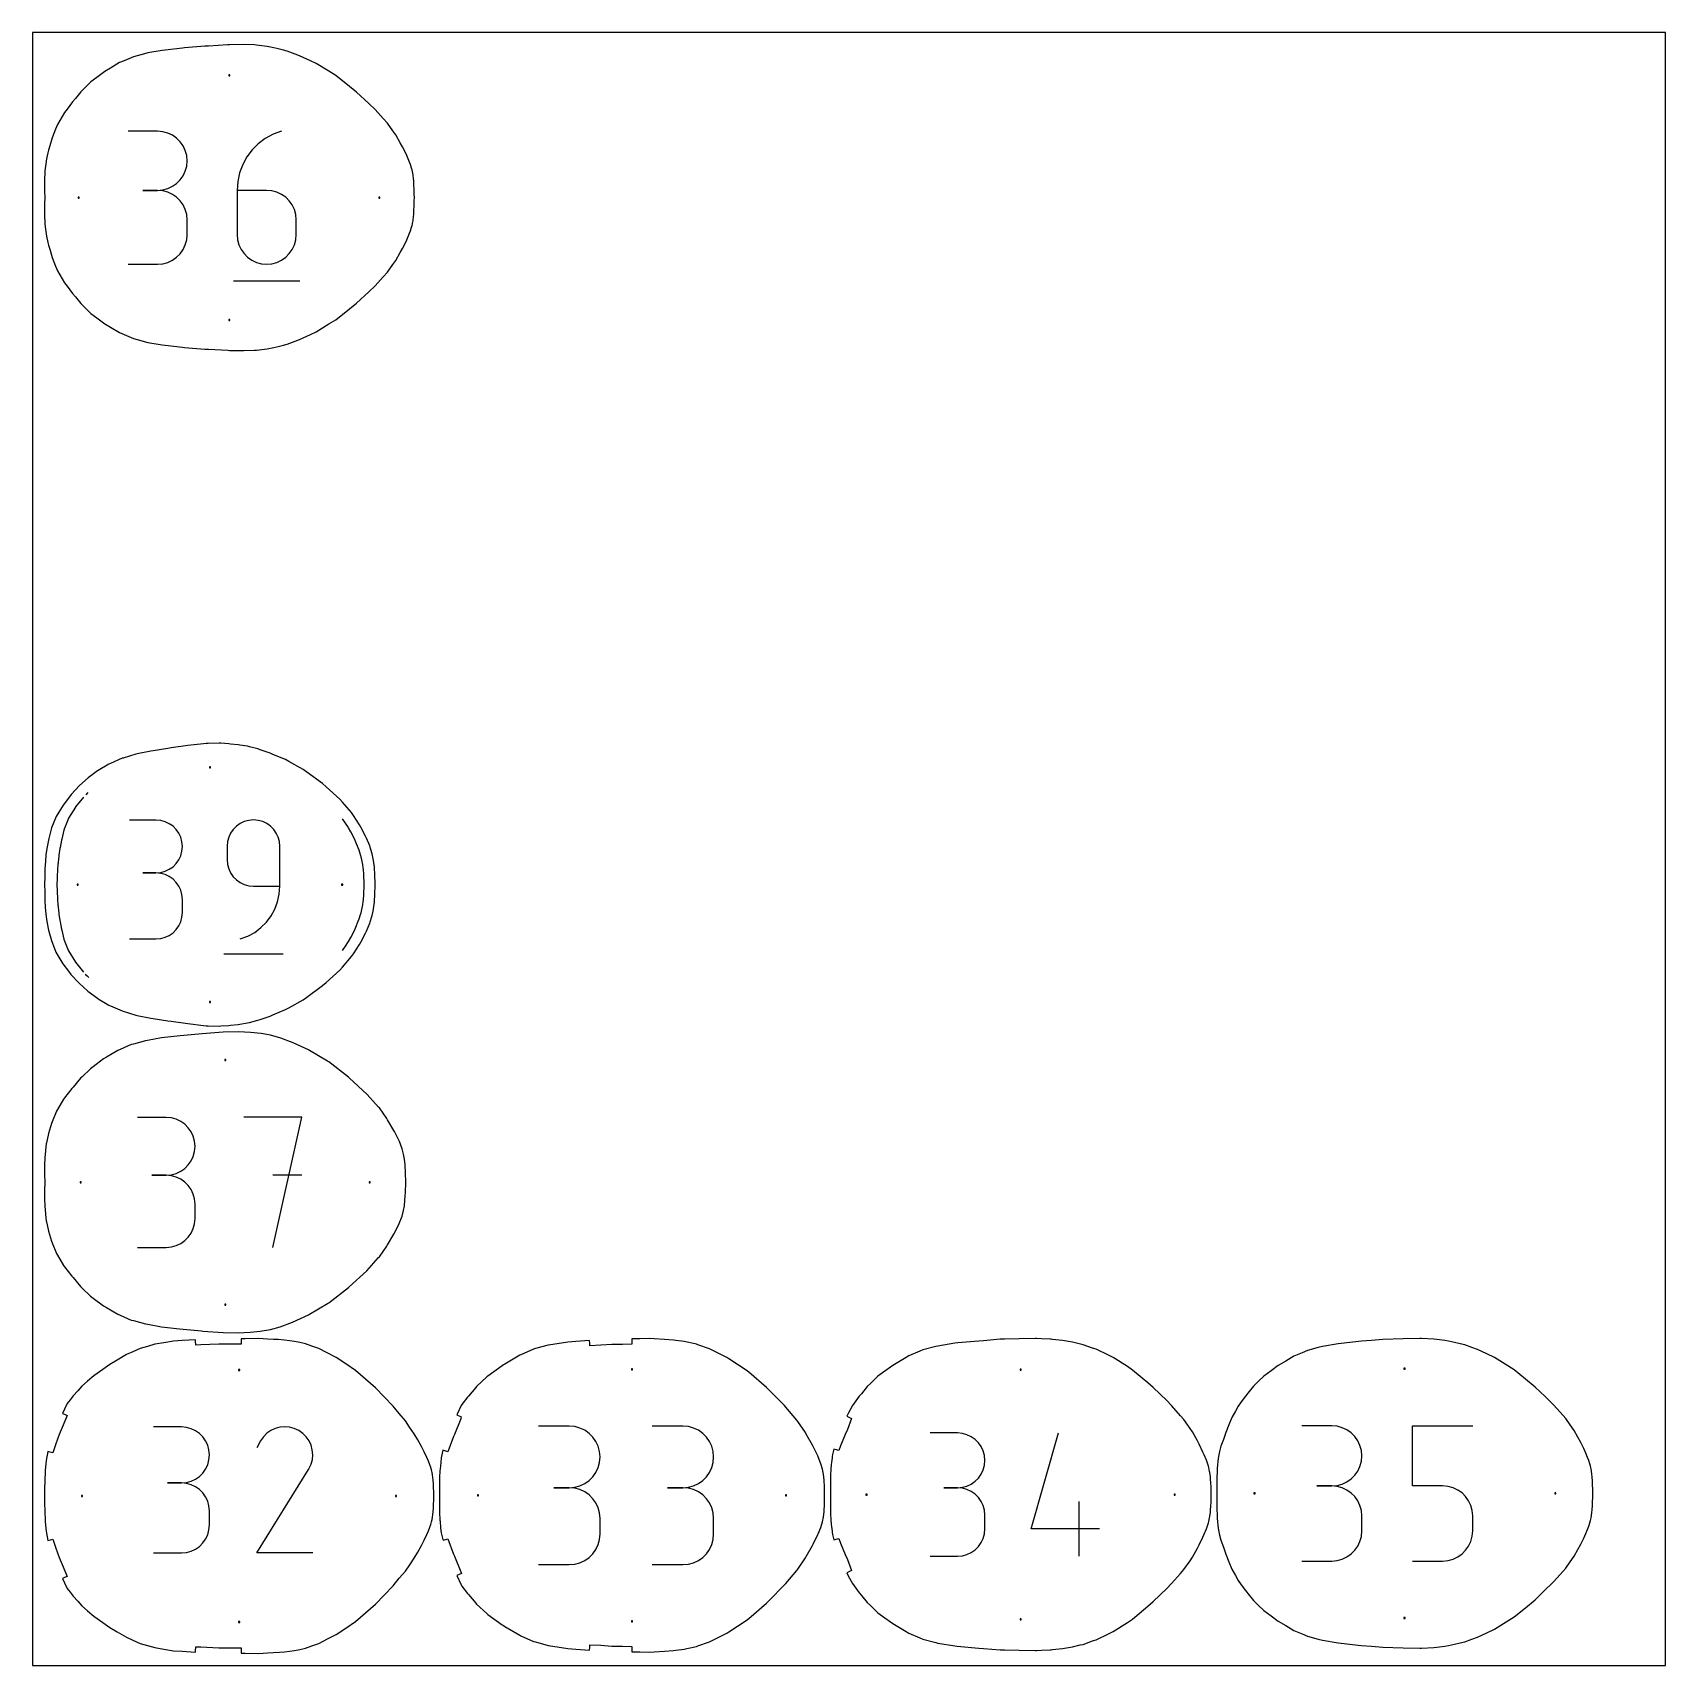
# Model space of a CAD drawing. Extents: x 0 to 90, y 0 to 90.
import ezdxf

# ---------------------------------------------------------------- set-up
doc = ezdxf.new("R2010")
doc.units = 0

msp = doc.modelspace()

# ---------------------------------------------------------------- linework, layer by layer
at = {"layer": 'annotation', "color": 1}
for p, q in [((6.887834, 84.566293), (5.258294, 84.566293)), ((7.180911, 84.539987), (6.887834, 84.566293)), ((7.456686, 84.464177), (7.180911, 84.539987)), ((7.710573, 84.343526), (7.456686, 84.464177)), ((7.937984, 84.182696), (7.710573, 84.343526)), ((8.134334, 83.98635), (7.937984, 84.182696)), ((8.295034, 83.75915), (8.134334, 83.98635)), ((8.415499, 83.505759), (8.295034, 83.75915)), ((12.436258, 83.873218), (12.097982, 83.533507)), ((12.821779, 84.163944), (12.436258, 83.873218)), ((13.25015, 84.399776), (12.821779, 84.163944)), ((13.716973, 84.574806), (13.25015, 84.399776)), ((13.716973, 84.574806), (13.716973, 84.574806)), ((8.491142, 83.230839), (8.415499, 83.505759)), ((8.517375, 82.939053), (8.491142, 83.230839)), ((8.491142, 82.645897), (8.517375, 82.939053)), ((8.517375, 82.939053), (8.517375, 82.939053)), ((11.811351, 83.15072), (11.58076, 82.730765)), ((12.097982, 83.533507), (11.811351, 83.15072)), ((8.134334, 81.887944), (8.295034, 82.115718)), ((8.295034, 82.115718), (8.415499, 82.369911)), ((8.415499, 82.369911), (8.491142, 82.645897)), ((11.410608, 82.279551), (11.305292, 81.802987)), ((11.58076, 82.730765), (11.410608, 82.279551)), ((6.887834, 81.307211), (6.071914, 81.307211)), ((6.071914, 81.307211), (6.887834, 81.307211)), ((6.887834, 81.307211), (7.180911, 81.333524)), ((7.180911, 81.280905), (6.887834, 81.307211)), ((6.887834, 81.307211), (6.887834, 81.307211)), ((7.180911, 81.333524), (7.456686, 81.409378)), ((7.456686, 81.205095), (7.180911, 81.280905)), ((7.456686, 81.409378), (7.710573, 81.530149)), ((7.710573, 81.084444), (7.456686, 81.205095)), ((7.710573, 81.530149), (7.937984, 81.691212)), ((7.937984, 80.923614), (7.710573, 81.084444)), ((7.937984, 81.691212), (8.134334, 81.887944)), ((11.305292, 81.802987), (11.26921, 81.306981)), ((11.26921, 81.306981), (11.26921, 78.867962)), ((12.898751, 81.306981), (11.26921, 81.306981)), ((13.191828, 81.280827), (12.898751, 81.306981)), ((13.467603, 81.205396), (13.191828, 81.280827)), ((13.721489, 81.085237), (13.467603, 81.205396)), ((13.948901, 80.924899), (13.721489, 81.085237)), ((8.134334, 80.727268), (7.937984, 80.923614)), ((8.295034, 80.500068), (8.134334, 80.727268)), ((8.415499, 80.246677), (8.295034, 80.500068)), ((8.491142, 79.971757), (8.415499, 80.246677)), ((14.14525, 80.728932), (13.948901, 80.924899)), ((14.305951, 80.501883), (14.14525, 80.728932)), ((14.426415, 80.248303), (14.305951, 80.501883)), ((14.502058, 79.972739), (14.426415, 80.248303)), ((8.517375, 79.679971), (8.491142, 79.971757)), ((8.517375, 78.864051), (8.517375, 79.679971)), ((8.517375, 79.679971), (8.517375, 79.679971)), ((14.528292, 79.679741), (14.502058, 79.972739)), ((14.528292, 78.867962), (14.528292, 79.679741)), ((14.528292, 79.679741), (14.528292, 79.679741)), ((8.415499, 78.297159), (8.491142, 78.572144)), ((8.491142, 78.572144), (8.517375, 78.864051)), ((11.26921, 78.867962), (11.26921, 78.867962)), ((11.26921, 78.867962), (11.295519, 78.574822)), ((11.295519, 78.574822), (11.371351, 78.298878)), ((14.426415, 78.298878), (14.502058, 78.574822)), ((14.502058, 78.574822), (14.528292, 78.867962)), ((7.456686, 77.338874), (7.710573, 77.459476)), ((7.710573, 77.459476), (7.937984, 77.620256)), ((7.937984, 77.620256), (8.134334, 77.816565)), ((8.134334, 77.816565), (8.295034, 78.043749)), ((8.295034, 78.043749), (8.415499, 78.297159)), ((11.371351, 78.298878), (11.492062, 78.044746)), ((11.492062, 78.044746), (11.653009, 77.817045)), ((11.653009, 77.817045), (11.849548, 77.62039)), ((11.849548, 77.62039), (12.077035, 77.459399)), ((12.077035, 77.459399), (12.330827, 77.338689)), ((13.467603, 77.338689), (13.721489, 77.459399)), ((13.721489, 77.459399), (13.948901, 77.62039)), ((13.948901, 77.62039), (14.14525, 77.817045)), ((14.14525, 77.817045), (14.305951, 78.044746)), ((14.305951, 78.044746), (14.426415, 78.298878)), ((5.258294, 77.236811), (6.887834, 77.236811)), ((6.887834, 77.236811), (7.180911, 77.263102)), ((6.887834, 77.236811), (6.887834, 77.236811)), ((7.180911, 77.263102), (7.456686, 77.338874)), ((12.330827, 77.338689), (12.60628, 77.262877)), ((12.60628, 77.262877), (12.898751, 77.236581)), ((12.898751, 77.236581), (13.191828, 77.262877)), ((12.898751, 77.236581), (12.898751, 77.236581)), ((13.191828, 77.262877), (13.467603, 77.338689)), ((11.065115, 76.319302), (14.734228, 76.319302)), ((2.805543, 47.859794), (2.366152, 47.319084)), ((2.806683, 47.861131), (2.805543, 47.859794)), ((3.038757, 48.105895), (2.925299, 47.99036)), ((2.354787, 47.304223), (1.981217, 46.693405)), ((2.355851, 47.3056), (2.354787, 47.304223)), ((2.366152, 47.319084), (2.355851, 47.3056)), ((1.72227, 46.040687), (1.605596, 45.550048)), ((1.745024, 46.098729), (1.72227, 46.040687)), ((1.956103, 46.652167), (1.745024, 46.098729)), ((1.981217, 46.693405), (1.956103, 46.652167)), ((6.798304, 46.594569), (5.341192, 46.594569)), ((7.060369, 46.571046), (6.798304, 46.594569)), ((7.306963, 46.503258), (7.060369, 46.571046)), ((7.533985, 46.395374), (7.306963, 46.503258)), ((7.737333, 46.251562), (7.533985, 46.395374)), ((7.912905, 46.075992), (7.737333, 46.251562)), ((8.056602, 45.872833), (7.912905, 46.075992)), ((11.058843, 46.082899), (10.914927, 45.879227)), ((11.234585, 46.258813), (11.058843, 46.082899)), ((11.438001, 46.402834), (11.234585, 46.258813)), ((11.664938, 46.510826), (11.438001, 46.402834)), ((11.911244, 46.578653), (11.664938, 46.510826)), ((12.172768, 46.602182), (11.911244, 46.578653)), ((12.434833, 46.578653), (12.172768, 46.602182)), ((12.172768, 46.602182), (12.172768, 46.602182)), ((12.681427, 46.510826), (12.434833, 46.578653)), ((12.908449, 46.402834), (12.681427, 46.510826)), ((13.111797, 46.258813), (12.908449, 46.402834)), ((13.287369, 46.082899), (13.111797, 46.258813)), ((13.431066, 45.879227), (13.287369, 46.082899)), ((17.239667, 46.420851), (17.086964, 46.65965)), ((17.407947, 46.178649), (17.239667, 46.420851)), ((17.537649, 45.944448), (17.412082, 46.172442)), ((17.732437, 45.566386), (17.537649, 45.944448)), ((1.495849, 45.018939), (1.443246, 44.665164)), ((1.508345, 45.079079), (1.495849, 45.018939)), ((1.589643, 45.489146), (1.508345, 45.079079)), ((1.605596, 45.550048), (1.589643, 45.489146)), ((8.16432, 45.646254), (8.056602, 45.872833)), ((8.231958, 45.400425), (8.16432, 45.646254)), ((8.255416, 45.139514), (8.231958, 45.400425)), ((8.231958, 44.877379), (8.255416, 45.139514)), ((8.255416, 45.139514), (8.255416, 45.139514)), ((10.739181, 45.405148), (10.715656, 45.143012)), ((10.715656, 45.143012), (10.715656, 44.413427)), ((10.806989, 45.651931), (10.739181, 45.405148)), ((10.914927, 45.879227), (10.806989, 45.651931)), ((13.538784, 45.651931), (13.431066, 45.879227)), ((13.606422, 45.405148), (13.538784, 45.651931)), ((13.62988, 45.143012), (13.606422, 45.405148)), ((13.62988, 42.954669), (13.62988, 45.143012)), ((13.62988, 45.143012), (13.62988, 45.143012)), ((17.81523, 45.381695), (17.732437, 45.566386)), ((17.950721, 45.056173), (17.81523, 45.381695)), ((17.999575, 44.928551), (17.950721, 45.056173)), ((1.397073, 44.160433), (1.376759, 43.839874)), ((1.399561, 44.219487), (1.397073, 44.160433)), ((1.404276, 44.279277), (1.399561, 44.219487)), ((1.43478, 44.604763), (1.404276, 44.279277)), ((1.443246, 44.665164), (1.43478, 44.604763)), ((7.737333, 44.023713), (7.912905, 44.199627)), ((7.912905, 44.199627), (8.056602, 44.4033)), ((8.056602, 44.4033), (8.16432, 44.630595)), ((8.16432, 44.630595), (8.231958, 44.877379)), ((10.715656, 44.413427), (10.715656, 44.413427)), ((10.715656, 44.413427), (10.739181, 44.151306)), ((10.739181, 44.151306), (10.806989, 43.90456)), ((18.080706, 44.686376), (17.999575, 44.928551)), ((18.125418, 44.500425), (18.080706, 44.686376)), ((18.153392, 44.403641), (18.125418, 44.500425)), ((18.170441, 44.317239), (18.153392, 44.403641)), ((18.199517, 44.154232), (18.170441, 44.317239)), ((18.219741, 43.965106), (18.199517, 44.154232)), ((1.352038, 43.376637), (1.341161, 43.036557)), ((1.353123, 43.442759), (1.352038, 43.376637)), ((1.35541, 43.506901), (1.353123, 43.442759)), ((1.376759, 43.839874), (1.35541, 43.506901)), ((6.798304, 43.680345), (6.068719, 43.680345)), ((6.068719, 43.680345), (6.798304, 43.680345)), ((6.798304, 43.680345), (7.060369, 43.703873)), ((7.060369, 43.656822), (6.798304, 43.680345)), ((6.798304, 43.680345), (6.798304, 43.680345)), ((7.060369, 43.703873), (7.306963, 43.771701)), ((7.306963, 43.589034), (7.060369, 43.656822)), ((7.306963, 43.771701), (7.533985, 43.879692)), ((7.533985, 43.48115), (7.306963, 43.589034)), ((7.533985, 43.879692), (7.737333, 44.023713)), ((7.737333, 43.337338), (7.533985, 43.48115)), ((7.912905, 43.161768), (7.737333, 43.337338)), ((10.806989, 43.90456), (10.914927, 43.677319)), ((10.914927, 43.677319), (11.058843, 43.473712)), ((11.058843, 43.473712), (11.234585, 43.297866)), ((11.234585, 43.297866), (11.438001, 43.15391)), ((18.230221, 43.869018), (18.219741, 43.965106)), ((18.248322, 43.604722), (18.230221, 43.869018)), ((18.256505, 43.478996), (18.248322, 43.604722)), ((18.265057, 43.177105), (18.256505, 43.478996)), ((1.341161, 43.036557), (1.352042, 42.696528)), ((1.352042, 42.696528), (1.353125, 42.630363)), ((1.353125, 42.630363), (1.374546, 42.295731)), ((8.056602, 42.958609), (7.912905, 43.161768)), ((8.16432, 42.73203), (8.056602, 42.958609)), ((8.231958, 42.486201), (8.16432, 42.73203)), ((8.255416, 42.22529), (8.231958, 42.486201)), ((11.438001, 43.15391), (11.664938, 43.045973)), ((11.664938, 43.045973), (11.911244, 42.978183)), ((11.911244, 42.978183), (12.172768, 42.954669)), ((12.172768, 42.954669), (13.62988, 42.954669)), ((13.50347, 42.087017), (13.597619, 42.512256)), ((13.597619, 42.512256), (13.62988, 42.954669)), ((18.23021, 42.20414), (18.248327, 42.468433)), ((18.248327, 42.468433), (18.256534, 42.594129)), ((18.256534, 42.594129), (18.265049, 42.896059)), ((18.265049, 42.896059), (18.268595, 43.036574)), ((18.268595, 43.036574), (18.265057, 43.177105)), ((1.374546, 42.295731), (1.376773, 42.233266)), ((1.376773, 42.233266), (1.397094, 41.912722)), ((1.397094, 41.912722), (1.399545, 41.853659)), ((1.399545, 41.853659), (1.404252, 41.793839)), ((1.404252, 41.793839), (1.434752, 41.468359)), ((1.434752, 41.468359), (1.443236, 41.407934)), ((1.443236, 41.407934), (1.495842, 41.05416)), ((8.231958, 41.234686), (8.255416, 41.495705)), ((8.255416, 41.495705), (8.255416, 42.22529)), ((8.255416, 42.22529), (8.255416, 42.22529)), ((13.145322, 41.309454), (13.351387, 41.684301)), ((13.351387, 41.684301), (13.50347, 42.087017)), ((18.080711, 41.386781), (18.108674, 41.483541)), ((18.108674, 41.483541), (18.153423, 41.669505)), ((18.153423, 41.669505), (18.170458, 41.755929)), ((18.170458, 41.755929), (18.199552, 41.918969)), ((18.199552, 41.918969), (18.219779, 42.10807)), ((18.219779, 42.10807), (18.23021, 42.20414)), ((1.495842, 41.05416), (1.50833, 40.994013)), ((1.50833, 40.994013), (1.589633, 40.583955)), ((1.589633, 40.583955), (1.605604, 40.523031)), ((1.605604, 40.523031), (1.72226, 40.032404)), ((7.737333, 40.383522), (7.912905, 40.559058)), ((7.912905, 40.559058), (8.056602, 40.762204)), ((8.056602, 40.762204), (8.16432, 40.988799)), ((8.16432, 40.988799), (8.231958, 41.234686)), ((12.242756, 40.405613), (12.587054, 40.664763)), ((12.587054, 40.664763), (12.889227, 40.967826)), ((12.889227, 40.967826), (13.145322, 41.309454)), ((17.537656, 40.128615), (17.732485, 40.506711)), ((17.732485, 40.506711), (17.815245, 40.691349)), ((17.815245, 40.691349), (17.950749, 41.016938)), ((17.950749, 41.016938), (17.999578, 41.144538)), ((17.999578, 41.144538), (18.080711, 41.386781)), ((1.72226, 40.032404), (1.745022, 39.97435)), ((1.745022, 39.97435), (1.956082, 39.420913)), ((5.341192, 40.040651), (6.798304, 40.040651)), ((6.798304, 40.040651), (7.060369, 40.06416)), ((6.798304, 40.040651), (6.798304, 40.040651)), ((7.060369, 40.06416), (7.306963, 40.131914)), ((7.306963, 40.131914), (7.533985, 40.239754)), ((7.533985, 40.239754), (7.737333, 40.383522)), ((11.443594, 40.040445), (11.860285, 40.195724)), ((11.443594, 40.040445), (11.443594, 40.040445)), ((11.860285, 40.195724), (12.242756, 40.405613)), ((17.087029, 39.41346), (17.23975, 39.652264)), ((17.23975, 39.652264), (17.407868, 39.894258)), ((17.41216, 39.900701), (17.537656, 40.128615)), ((1.956082, 39.420913), (1.981222, 39.379644)), ((1.981222, 39.379644), (2.354772, 38.768845)), ((2.354772, 38.768845), (2.355863, 38.767442)), ((2.355863, 38.767442), (2.366345, 38.753714)), ((2.366345, 38.753714), (2.80551, 38.213275)), ((10.533568, 39.220228), (13.814436, 39.220228)), ((2.80551, 38.213275), (2.80647, 38.21215)), ((2.901615, 38.108492), (3.00573, 38.006746)), ((3.00573, 38.006746), (3.092073, 37.919823)), ((7.363337, 30.200418), (5.771644, 30.200418)), ((7.649607, 30.174723), (7.363337, 30.200418)), ((7.918977, 30.100674), (7.649607, 30.174723)), ((8.166967, 29.982825), (7.918977, 30.100674)), ((8.389096, 29.825731), (8.166967, 29.982825)), ((8.580885, 29.633945), (8.389096, 29.825731)), ((14.830156, 30.208734), (11.642725, 30.208734)), ((13.236665, 23.040948), (14.830156, 30.208734)), ((8.737853, 29.412022), (8.580885, 29.633945)), ((8.85552, 29.164516), (8.737853, 29.412022)), ((8.929406, 28.895982), (8.85552, 29.164516)), ((8.95503, 28.610973), (8.929406, 28.895982)), ((8.737853, 27.806761), (8.85552, 28.05505)), ((8.85552, 28.05505), (8.929406, 28.324626)), ((8.929406, 28.324626), (8.95503, 28.610973)), ((8.95503, 28.610973), (8.95503, 28.610973)), ((7.363337, 27.017033), (6.566367, 27.017033)), ((6.566367, 27.017033), (7.363337, 27.017033)), ((7.363337, 27.017033), (7.649607, 27.042734)), ((7.649607, 26.991338), (7.363337, 27.017033)), ((7.363337, 27.017033), (7.363337, 27.017033)), ((7.649607, 27.042734), (7.918977, 27.116826)), ((7.918977, 27.116826), (8.166967, 27.234792)), ((8.166967, 27.234792), (8.389096, 27.392115)), ((8.389096, 27.392115), (8.580885, 27.584277)), ((8.580885, 27.584277), (8.737853, 27.806761)), ((14.830156, 27.016808), (13.236665, 27.016808)), ((7.918977, 26.917289), (7.649607, 26.991338)), ((8.166967, 26.79944), (7.918977, 26.917289)), ((8.389096, 26.642345), (8.166967, 26.79944)), ((8.580885, 26.450559), (8.389096, 26.642345)), ((8.737853, 26.228637), (8.580885, 26.450559)), ((8.85552, 25.981131), (8.737853, 26.228637)), ((8.929406, 25.712596), (8.85552, 25.981131)), ((8.95503, 25.427588), (8.929406, 25.712596)), ((8.95503, 24.630618), (8.95503, 25.427588)), ((8.95503, 25.427588), (8.95503, 25.427588)), ((8.85552, 24.076893), (8.929406, 24.34549)), ((8.929406, 24.34549), (8.95503, 24.630618)), ((8.166967, 23.258666), (8.389096, 23.415712)), ((8.389096, 23.415712), (8.580885, 23.607461)), ((8.580885, 23.607461), (8.737853, 23.829369)), ((8.737853, 23.829369), (8.85552, 24.076893)), ((5.771644, 23.041172), (7.363337, 23.041172)), ((7.363337, 23.041172), (7.649607, 23.066853)), ((7.363337, 23.041172), (7.363337, 23.041172)), ((7.649607, 23.066853), (7.918977, 23.140865)), ((7.918977, 23.140865), (8.166967, 23.258666)), ((8.380237, 17.825456), (8.380068, 17.825445)), ((2.030684, 14.375602), (2.030565, 14.37545)), ((45.287206, 14.20343), (45.287075, 14.20318)), ((8.200429, 13.138551), (6.657004, 13.138551)), ((8.478018, 13.113635), (8.200429, 13.138551)), ((8.739219, 13.041831), (8.478018, 13.113635)), ((8.979689, 12.927556), (8.739219, 13.041831)), ((9.195082, 12.775226), (8.979689, 12.927556)), ((9.381055, 12.589256), (9.195082, 12.775226)), ((12.718672, 12.601834), (12.557828, 12.373756)), ((12.911648, 12.792227), (12.718672, 12.601834)), ((13.130887, 12.943409), (12.911648, 12.792227)), ((13.370522, 13.053856), (13.130887, 12.943409)), ((13.624682, 13.122043), (13.370522, 13.053856)), ((13.887498, 13.146445), (13.624682, 13.122043)), ((14.153101, 13.125538), (13.887498, 13.146445)), ((14.415624, 13.057797), (14.153101, 13.125538)), ((14.669195, 12.941698), (14.415624, 13.057797)), ((14.895987, 12.780653), (14.669195, 12.941698)), ((14.669195, 12.941698), (14.669195, 12.941698)), ((15.085611, 12.587401), (14.895987, 12.780653)), ((29.578262, 13.186865), (27.88081, 13.186865)), ((29.883553, 13.159463), (29.578262, 13.186865)), ((30.170821, 13.080493), (29.883553, 13.159463)), ((30.435288, 12.954814), (30.170821, 13.080493)), ((30.672177, 12.787282), (30.435288, 12.954814)), ((30.876709, 12.582753), (30.672177, 12.787282)), ((35.839684, 13.186865), (34.142232, 13.186865)), ((36.144975, 13.159463), (35.839684, 13.186865)), ((36.432243, 13.080493), (36.144975, 13.159463)), ((36.69671, 12.954814), (36.432243, 13.080493)), ((36.933599, 12.787282), (36.69671, 12.954814)), ((37.138131, 12.582753), (36.933599, 12.787282)), ((50.976893, 12.808892), (49.466683, 12.808892)), ((51.248507, 12.784512), (50.976893, 12.808892)), ((51.504087, 12.714254), (51.248507, 12.784512)), ((51.739382, 12.602438), (51.504087, 12.714254)), ((51.95014, 12.453386), (51.739382, 12.602438)), ((55.037419, 7.527851), (56.545496, 12.816782)), ((71.613254, 13.202821), (69.956604, 13.202821)), ((71.911206, 13.176077), (71.613254, 13.202821)), ((72.191569, 13.099006), (71.911206, 13.176077)), ((72.449679, 12.976348), (72.191569, 13.099006)), ((72.680874, 12.812842), (72.449679, 12.976348)), ((72.88049, 12.61323), (72.680874, 12.812842)), ((73.043864, 12.38225), (72.88049, 12.61323)), ((76.067518, 9.889287), (76.067518, 13.211476)), ((76.067518, 13.211476), (79.380817, 13.211476)), ((9.533263, 12.374062), (9.381055, 12.589256)), ((9.647362, 12.134062), (9.533263, 12.374062)), ((9.719007, 11.873671), (9.647362, 12.134062)), ((9.743854, 11.597305), (9.719007, 11.873671)), ((12.557828, 12.373756), (12.355147, 11.984957)), ((15.236378, 12.367863), (15.085611, 12.587401)), ((15.346604, 12.127964), (15.236378, 12.367863)), ((15.414603, 11.873624), (15.346604, 12.127964)), ((15.438688, 11.610769), (15.414603, 11.873624)), ((31.044107, 12.346084), (30.876709, 12.582753)), ((31.169592, 12.082133), (31.044107, 12.346084)), ((31.248387, 11.795756), (31.169592, 12.082133)), ((31.275714, 11.49181), (31.248387, 11.795756)), ((37.305529, 12.346084), (37.138131, 12.582753)), ((37.431014, 12.082133), (37.305529, 12.346084)), ((37.509809, 11.795756), (37.431014, 12.082133)), ((37.537136, 11.49181), (37.509809, 11.795756)), ((52.13211, 12.271418), (51.95014, 12.453386)), ((52.281043, 12.060856), (52.13211, 12.271418)), ((52.392686, 11.826021), (52.281043, 12.060856)), ((52.462789, 11.571233), (52.392686, 11.826021)), ((73.166333, 12.124643), (73.043864, 12.38225)), ((73.243234, 11.84515), (73.166333, 12.124643)), ((73.269904, 11.54851), (73.243234, 11.84515)), ((9.381055, 10.601743), (9.533263, 10.817481)), ((9.533263, 10.817481), (9.647362, 11.05824)), ((9.647362, 11.05824), (9.719007, 11.319642)), ((9.719007, 11.319642), (9.743854, 11.597305)), ((9.743854, 11.597305), (9.743854, 11.597305)), ((15.209819, 10.796526), (15.21297, 10.800853)), ((15.21297, 10.800853), (15.216025, 10.805288)), ((15.216025, 10.805288), (15.219004, 10.809866)), ((15.219004, 10.809866), (15.22193, 10.814623)), ((15.22193, 10.814623), (15.224823, 10.819596)), ((15.224823, 10.819596), (15.227706, 10.82482)), ((15.227706, 10.82482), (15.230599, 10.830331)), ((15.230599, 10.830331), (15.348372, 11.083199)), ((15.230599, 10.830331), (15.230599, 10.830331)), ((15.348372, 11.083199), (15.417173, 11.345319)), ((15.417173, 11.345319), (15.438688, 11.610769)), ((31.044107, 10.634162), (31.169592, 10.898949)), ((31.169592, 10.898949), (31.248387, 11.186437)), ((31.248387, 11.186437), (31.275714, 11.49181)), ((31.275714, 11.49181), (31.275714, 11.49181)), ((37.305529, 10.634162), (37.431014, 10.898949)), ((37.431014, 10.898949), (37.509809, 11.186437)), ((37.509809, 11.186437), (37.537136, 11.49181)), ((37.537136, 11.49181), (37.537136, 11.49181)), ((52.392686, 10.773351), (52.462789, 11.029127)), ((52.487102, 11.300815), (52.462789, 11.571233)), ((52.462789, 11.029127), (52.487102, 11.300815)), ((52.487102, 11.300815), (52.487102, 11.300815)), ((73.043864, 10.711478), (73.166333, 10.9699)), ((73.166333, 10.9699), (73.243234, 11.250477)), ((73.243234, 11.250477), (73.269904, 11.54851)), ((73.269904, 11.54851), (73.269904, 11.54851)), ((8.200429, 10.051701), (7.427627, 10.051701)), ((7.427627, 10.051701), (8.200429, 10.051701)), ((8.200429, 10.051701), (8.478018, 10.076623)), ((8.478018, 10.026785), (8.200429, 10.051701)), ((8.200429, 10.051701), (8.200429, 10.051701)), ((8.478018, 10.076623), (8.739219, 10.148468)), ((8.739219, 9.954981), (8.478018, 10.026785)), ((8.739219, 10.148468), (8.979689, 10.262857)), ((8.979689, 9.840706), (8.739219, 9.954981)), ((8.979689, 10.262857), (9.195082, 10.415409)), ((9.195082, 10.415409), (9.381055, 10.601743)), ((12.350788, 6.196133), (15.203139, 10.788051)), ((15.203139, 10.788051), (15.206549, 10.792271)), ((15.203139, 10.788051), (15.203139, 10.788051)), ((15.206549, 10.792271), (15.209819, 10.796526)), ((30.170821, 9.898385), (30.435288, 10.024189)), ((30.435288, 10.024189), (30.672177, 10.191965)), ((30.672177, 10.191965), (30.876709, 10.396895)), ((30.876709, 10.396895), (31.044107, 10.634162)), ((36.432243, 9.898385), (36.69671, 10.024189)), ((36.69671, 10.024189), (36.933599, 10.191965)), ((36.933599, 10.191965), (37.138131, 10.396895)), ((37.138131, 10.396895), (37.305529, 10.634162)), ((51.504087, 9.883158), (51.739382, 9.995085)), ((51.739382, 9.995085), (51.95014, 10.144354)), ((51.95014, 10.144354), (52.13211, 10.326679)), ((52.13211, 10.326679), (52.281043, 10.537773)), ((52.281043, 10.537773), (52.392686, 10.773351)), ((71.613254, 9.889521), (71.911206, 9.916271)), ((71.911206, 9.916271), (72.191569, 9.993387)), ((72.191569, 9.993387), (72.449679, 10.116167)), ((72.449679, 10.116167), (72.680874, 10.27991)), ((72.680874, 10.27991), (72.88049, 10.479914)), ((72.88049, 10.479914), (73.043864, 10.711478)), ((9.195082, 9.688376), (8.979689, 9.840706)), ((9.381055, 9.502406), (9.195082, 9.688376)), ((9.533263, 9.287213), (9.381055, 9.502406)), ((9.647362, 9.047212), (9.533263, 9.287213)), ((9.719007, 8.786821), (9.647362, 9.047212)), ((29.578262, 9.791961), (28.728337, 9.791961)), ((28.728337, 9.791961), (29.578262, 9.791961)), ((29.578262, 9.791961), (29.883553, 9.81937)), ((29.883553, 9.764559), (29.578262, 9.791961)), ((29.578262, 9.791961), (29.578262, 9.791961)), ((29.883553, 9.81937), (30.170821, 9.898385)), ((30.170821, 9.685589), (29.883553, 9.764559)), ((30.435288, 9.55991), (30.170821, 9.685589)), ((30.672177, 9.392377), (30.435288, 9.55991)), ((30.876709, 9.187849), (30.672177, 9.392377)), ((31.044107, 8.95118), (30.876709, 9.187849)), ((35.839684, 9.791961), (34.989759, 9.791961)), ((34.989759, 9.791961), (35.839684, 9.791961)), ((35.839684, 9.791961), (36.144975, 9.81937)), ((36.144975, 9.764559), (35.839684, 9.791961)), ((35.839684, 9.791961), (35.839684, 9.791961)), ((36.144975, 9.81937), (36.432243, 9.898385)), ((36.432243, 9.685589), (36.144975, 9.764559)), ((36.69671, 9.55991), (36.432243, 9.685589)), ((36.933599, 9.392377), (36.69671, 9.55991)), ((37.138131, 9.187849), (36.933599, 9.392377)), ((37.305529, 8.95118), (37.138131, 9.187849)), ((50.976893, 9.788473), (50.220722, 9.788473)), ((50.220722, 9.788473), (50.976893, 9.788473)), ((50.976893, 9.788473), (51.248507, 9.812859)), ((51.248507, 9.764094), (50.976893, 9.788473)), ((50.976893, 9.788473), (50.976893, 9.788473)), ((51.248507, 9.812859), (51.504087, 9.883158)), ((51.504087, 9.693835), (51.248507, 9.764094)), ((51.739382, 9.582019), (51.504087, 9.693835)), ((51.95014, 9.432967), (51.739382, 9.582019)), ((52.13211, 9.250999), (51.95014, 9.432967)), ((52.281043, 9.040437), (52.13211, 9.250999)), ((52.392686, 8.805602), (52.281043, 9.040437)), ((57.681671, 6.015936), (57.681671, 9.036354)), ((71.613254, 9.889521), (70.783759, 9.889521)), ((70.783759, 9.889521), (71.613254, 9.889521)), ((71.911206, 9.862777), (71.613254, 9.889521)), ((71.613254, 9.889521), (71.613254, 9.889521)), ((72.191569, 9.785706), (71.911206, 9.862777)), ((72.449679, 9.663048), (72.191569, 9.785706)), ((72.680874, 9.499542), (72.449679, 9.663048)), ((72.88049, 9.29993), (72.680874, 9.499542)), ((73.043864, 9.06895), (72.88049, 9.29993)), ((73.166333, 8.811344), (73.043864, 9.06895)), ((77.724168, 9.889287), (76.067518, 9.889287)), ((78.021627, 9.862697), (77.724168, 9.889287)), ((78.301728, 9.786011), (78.021627, 9.862697)), ((78.559761, 9.663854), (78.301728, 9.786011)), ((78.791018, 9.500849), (78.559761, 9.663854)), ((78.990787, 9.301621), (78.791018, 9.500849)), ((79.154362, 9.070796), (78.990787, 9.301621)), ((79.277031, 8.812997), (79.154362, 9.070796)), ((9.743854, 8.510455), (9.719007, 8.786821)), ((9.743854, 7.737653), (9.743854, 8.510455)), ((9.743854, 8.510455), (9.743854, 8.510455)), ((31.169592, 8.687229), (31.044107, 8.95118)), ((31.248387, 8.400852), (31.169592, 8.687229)), ((31.275714, 8.096906), (31.248387, 8.400852)), ((37.431014, 8.687229), (37.305529, 8.95118)), ((37.509809, 8.400852), (37.431014, 8.687229)), ((37.537136, 8.096906), (37.509809, 8.400852)), ((52.462789, 8.550815), (52.392686, 8.805602)), ((52.487102, 8.280397), (52.462789, 8.550815)), ((52.487102, 7.524226), (52.487102, 8.280397)), ((52.487102, 8.280397), (52.487102, 8.280397)), ((73.243234, 8.53185), (73.166333, 8.811344)), ((73.269904, 8.23521), (73.243234, 8.53185)), ((73.269904, 7.405716), (73.269904, 8.23521)), ((73.269904, 8.23521), (73.269904, 8.23521)), ((79.354086, 8.532849), (79.277031, 8.812997)), ((79.380817, 8.234976), (79.354086, 8.532849)), ((79.380817, 7.409693), (79.380817, 8.234976)), ((79.380817, 8.234976), (79.380817, 8.234976)), ((0.846868, 7.506262), (0.846892, 7.506075)), ((9.533263, 6.960702), (9.647362, 7.20072)), ((9.647362, 7.20072), (9.719007, 7.461172)), ((9.719007, 7.461172), (9.743854, 7.737653)), ((22.62617, 7.521328), (22.626633, 7.517947)), ((31.248387, 6.942909), (31.275714, 7.246981)), ((31.275714, 7.246981), (31.275714, 8.096906)), ((31.275714, 8.096906), (31.275714, 8.096906)), ((37.509809, 6.942909), (37.537136, 7.246981)), ((37.537136, 7.246981), (37.537136, 8.096906)), ((37.537136, 8.096906), (37.537136, 8.096906)), ((52.392686, 6.998848), (52.462789, 7.253695)), ((52.462789, 7.253695), (52.487102, 7.524226)), ((58.813582, 7.527851), (55.037419, 7.527851)), ((73.243234, 7.108953), (73.269904, 7.405716)), ((79.354071, 7.111676), (79.380817, 7.409693)), ((8.739219, 6.293077), (8.979689, 6.407305)), ((8.979689, 6.407305), (9.195082, 6.559589)), ((9.195082, 6.559589), (9.381055, 6.745523)), ((9.381055, 6.745523), (9.533263, 6.960702)), ((30.876709, 6.155841), (31.044107, 6.392494)), ((31.044107, 6.392494), (31.169592, 6.656465)), ((31.169592, 6.656465), (31.248387, 6.942909)), ((37.138131, 6.155841), (37.305529, 6.392494)), ((37.305529, 6.392494), (37.431014, 6.656465)), ((37.431014, 6.656465), (37.509809, 6.942909)), ((51.739382, 6.222508), (51.95014, 6.371515)), ((51.95014, 6.371515), (52.13211, 6.553447)), ((52.13211, 6.553447), (52.281043, 6.763995)), ((52.281043, 6.763995), (52.392686, 6.998848)), ((72.680874, 6.14123), (72.88049, 6.340804)), ((72.88049, 6.340804), (73.043864, 6.571768)), ((73.043864, 6.571768), (73.166333, 6.829394)), ((73.166333, 6.829394), (73.243234, 7.108953)), ((78.790825, 6.141366), (78.990633, 6.341292)), ((78.990633, 6.341292), (79.154258, 6.572782)), ((79.154258, 6.572782), (79.276977, 6.831141)), ((79.276977, 6.831141), (79.354071, 7.111676)), ((6.657004, 6.196407), (8.200429, 6.196407)), ((8.200429, 6.196407), (8.478018, 6.221309)), ((8.200429, 6.196407), (8.200429, 6.196407)), ((8.478018, 6.221309), (8.739219, 6.293077)), ((15.437638, 6.196133), (12.350788, 6.196133)), ((27.88081, 5.551926), (29.578262, 5.551926)), ((29.578262, 5.551926), (29.883553, 5.579313)), ((29.578262, 5.551926), (29.578262, 5.551926)), ((29.883553, 5.579313), (30.170821, 5.658242)), ((30.170821, 5.658242), (30.435288, 5.78387)), ((30.435288, 5.78387), (30.672177, 5.951352)), ((30.672177, 5.951352), (30.876709, 6.155841)), ((34.142232, 5.551926), (35.839684, 5.551926)), ((35.839684, 5.551926), (36.144975, 5.579313)), ((35.839684, 5.551926), (35.839684, 5.551926)), ((36.144975, 5.579313), (36.432243, 5.658242)), ((36.432243, 5.658242), (36.69671, 5.78387)), ((36.69671, 5.78387), (36.933599, 5.951352)), ((36.933599, 5.951352), (37.138131, 6.155841)), ((49.466683, 6.016149), (50.976893, 6.016149)), ((50.976893, 6.016149), (51.248507, 6.040515)), ((50.976893, 6.016149), (50.976893, 6.016149)), ((51.248507, 6.040515), (51.504087, 6.110738)), ((51.504087, 6.110738), (51.739382, 6.222508)), ((69.956604, 5.751405), (71.613254, 5.751405)), ((71.613254, 5.751405), (71.911206, 5.778134)), ((71.613254, 5.751405), (71.613254, 5.751405)), ((71.911206, 5.778134), (72.191569, 5.855166)), ((72.191569, 5.855166), (72.449679, 5.977774)), ((72.449679, 5.977774), (72.680874, 6.14123)), ((76.067518, 5.751171), (77.724168, 5.751171)), ((77.724168, 5.751171), (78.021504, 5.777905)), ((77.724168, 5.751171), (77.724168, 5.751171)), ((78.021504, 5.777905), (78.30154, 5.854978)), ((78.30154, 5.854978), (78.559554, 5.977696)), ((78.559554, 5.977696), (78.790825, 6.141366)), ((45.287055, 4.629541), (45.287187, 4.629289)), ((2.030533, 4.296992), (2.030652, 4.29684)), ((8.380092, 0.846982), (8.380261, 0.84697))]:
    msp.add_line(p, q, dxfattribs=at)
at = {"layer": 'boundary', "color": 5}
for p, q in [((8.255577, 89.148997), (7.300269, 89.043546)), ((8.378715, 89.162284), (8.255577, 89.148997)), ((9.500137, 89.251705), (8.378715, 89.162284)), ((9.603063, 89.259188), (9.500137, 89.251705)), ((9.697768, 89.263428), (9.603063, 89.259188)), ((10.763573, 89.322831), (9.697768, 89.263428)), ((10.858933, 89.324177), (10.763573, 89.322831)), ((11.648675, 89.34125), (10.858933, 89.324177)), ((12.22207, 89.319629), (11.648675, 89.34125)), ((12.344389, 89.315224), (12.22207, 89.319629)), ((12.788299, 89.261461), (12.344389, 89.315224)), ((12.925958, 89.245709), (12.788299, 89.261461)), ((13.303372, 89.166862), (12.925958, 89.245709)), ((13.460951, 89.13519), (13.303372, 89.166862)), ((13.83474, 89.034028), (13.460951, 89.13519)), ((4.795271, 88.348642), (4.296838, 88.04811)), ((5.042113, 88.452488), (4.795271, 88.348642)), ((5.553965, 88.672234), (5.042113, 88.452488)), ((6.15863, 88.834714), (5.553965, 88.672234)), ((6.356553, 88.885223), (6.15863, 88.834714)), ((7.133596, 89.01661), (6.356553, 88.885223)), ((7.300269, 89.043546), (7.133596, 89.01661)), ((14.022801, 88.985911), (13.83474, 89.034028)), ((14.473926, 88.816307), (14.022801, 88.985911)), ((14.712322, 88.728819), (14.473926, 88.816307)), ((15.313444, 88.445378), (14.712322, 88.728819)), ((15.63066, 88.295136), (15.313444, 88.445378)), ((16.334825, 87.867862), (15.63066, 88.295136)), ((3.536747, 87.527009), (3.213184, 87.28561)), ((3.971333, 87.85459), (3.536747, 87.527009)), ((4.296838, 88.04811), (3.971333, 87.85459)), ((16.70403, 87.640124), (16.334825, 87.867862)), ((17.465795, 87.037217), (16.70403, 87.640124)), ((2.656887, 86.740942), (2.353168, 86.374089)), ((2.874822, 86.956514), (2.656887, 86.740942)), ((3.213184, 87.28561), (2.874822, 86.956514)), ((17.858617, 86.719166), (17.465795, 87.037217)), ((18.533827, 86.093947), (17.858617, 86.719166)), ((1.760871, 85.59416), (1.634394, 85.379768)), ((1.89942, 85.782059), (1.760871, 85.59416)), ((2.204418, 86.188341), (1.89942, 85.782059)), ((2.353168, 86.374089), (2.204418, 86.188341)), ((18.879984, 85.766903), (18.533827, 86.093947)), ((19.321788, 85.276579), (18.879984, 85.766903)), ((1.263384, 84.679826), (1.072717, 84.206454)), ((1.370183, 84.940362), (1.263384, 84.679826)), ((1.634394, 85.379768), (1.370183, 84.940362)), ((19.553786, 85.017564), (19.321788, 85.276579)), ((19.854487, 84.59274), (19.553786, 85.017564)), ((0.939937, 83.752579), (0.868933, 83.528914)), ((1.072717, 84.206454), (0.939937, 83.752579)), ((20.012763, 84.367906), (19.854487, 84.59274)), ((20.265922, 83.93338), (20.012763, 84.367906)), ((20.38968, 83.714999), (20.265922, 83.93338)), ((20.58148, 83.324656), (20.38968, 83.714999)), ((0.755022, 83.03677), (0.718085, 82.772333)), ((0.830591, 83.372916), (0.755022, 83.03677)), ((0.868933, 83.528914), (0.830591, 83.372916)), ((20.667247, 83.144095), (20.58148, 83.324656)), ((20.77872, 82.863656), (20.667247, 83.144095)), ((20.827777, 82.739379), (20.77872, 82.863656)), ((0.662178, 81.958861), (0.658756, 81.829737)), ((0.669321, 82.243723), (0.662178, 81.958861)), ((0.679342, 82.377392), (0.669321, 82.243723)), ((0.698995, 82.63941), (0.679342, 82.377392)), ((0.718085, 82.772333), (0.698995, 82.63941)), ((20.886709, 82.528381), (20.827777, 82.739379)), ((20.91394, 82.433938), (20.886709, 82.528381)), ((20.950188, 82.248979), (20.91394, 82.433938)), ((20.968549, 82.161109), (20.950188, 82.248979)), ((20.991039, 81.949397), (20.968549, 82.161109)), ((21.003288, 81.843765), (20.991039, 81.949397)), ((0.658756, 81.829737), (0.659957, 81.508642)), ((0.659957, 81.508642), (0.660063, 81.377382)), ((0.660063, 81.377382), (0.660916, 81.244069)), ((0.660916, 81.244069), (0.663692, 80.905734)), ((21.020777, 81.552502), (21.003288, 81.843765)), ((21.029623, 81.405088), (21.020777, 81.552502)), ((21.037156, 81.073612), (21.029623, 81.405088)), ((21.040672, 80.905732), (21.037156, 81.073612)), ((0.659959, 80.302781), (0.65875, 79.981719)), ((0.660066, 80.434085), (0.659959, 80.302781)), ((0.66092, 80.567429), (0.660066, 80.434085)), ((0.663692, 80.905734), (0.66092, 80.567429)), ((21.003302, 79.967743), (21.020784, 80.259046)), ((21.020784, 80.259046), (21.029625, 80.406397)), ((21.029625, 80.406397), (21.037156, 80.737878)), ((21.037156, 80.737878), (21.040672, 80.905732)), ((0.65875, 79.981719), (0.662172, 79.852539)), ((0.662172, 79.852539), (0.669311, 79.567741)), ((0.669311, 79.567741), (0.679335, 79.434025)), ((0.679335, 79.434025), (0.698984, 79.172056)), ((20.827818, 79.072122), (20.886752, 79.283165)), ((20.886752, 79.283165), (20.913974, 79.377592)), ((20.913974, 79.377592), (20.95022, 79.56257)), ((20.95022, 79.56257), (20.968576, 79.650424)), ((20.968576, 79.650424), (20.991061, 79.862136)), ((20.991061, 79.862136), (21.003302, 79.967743)), ((0.698984, 79.172056), (0.718076, 79.039111)), ((0.718076, 79.039111), (0.755013, 78.774696)), ((0.755013, 78.774696), (0.830582, 78.438523)), ((0.830582, 78.438523), (0.868919, 78.282528)), ((20.389707, 78.096441), (20.581517, 78.486811)), ((20.581517, 78.486811), (20.667278, 78.667364)), ((20.667278, 78.667364), (20.77877, 78.947859)), ((20.77877, 78.947859), (20.827818, 79.072122)), ((0.868919, 78.282528), (0.939929, 78.058836)), ((0.939929, 78.058836), (1.072701, 77.604977)), ((1.072701, 77.604977), (1.263333, 77.131684)), ((19.854447, 77.218592), (20.012787, 77.44352)), ((20.012787, 77.44352), (20.265945, 77.878047)), ((20.265945, 77.878047), (20.389707, 78.096441)), ((1.263333, 77.131684), (1.370162, 76.871069)), ((1.370162, 76.871069), (1.634323, 76.431734)), ((18.880006, 76.044507), (19.321718, 76.534734)), ((19.321718, 76.534734), (19.553808, 76.793853)), ((19.553808, 76.793853), (19.854447, 77.218592)), ((1.634323, 76.431734), (1.760846, 76.217264)), ((1.760846, 76.217264), (1.899453, 76.029281)), ((1.899453, 76.029281), (2.204394, 75.623078)), ((2.204394, 75.623078), (2.353195, 75.437267)), ((17.858637, 75.092238), (18.533706, 75.717328)), ((18.533706, 75.717328), (18.880006, 76.044507)), ((2.353195, 75.437267), (2.656856, 75.070476)), ((2.656856, 75.070476), (2.87487, 74.854822)), ((2.87487, 74.854822), (3.213153, 74.525801)), ((16.704052, 74.171278), (17.465654, 74.774057)), ((17.465654, 74.774057), (17.858637, 75.092238)), ((3.213153, 74.525801), (3.536819, 74.284322)), ((3.536819, 74.284322), (3.971306, 73.956813)), ((3.971306, 73.956813), (4.296906, 73.763237)), ((15.630685, 73.516265), (16.33471, 73.943455)), ((16.33471, 73.943455), (16.704052, 74.171278)), ((4.296906, 73.763237), (4.795241, 73.462759)), ((4.795241, 73.462759), (5.042161, 73.358877)), ((5.042161, 73.358877), (5.553929, 73.139166)), ((5.553929, 73.139166), (5.762505, 73.086317)), ((5.762505, 73.086317), (6.356511, 72.926173)), ((6.356511, 72.926173), (7.133442, 72.794801)), ((14.022847, 72.82549), (14.47387, 72.995058)), ((14.47387, 72.995058), (14.712357, 73.082581)), ((14.712357, 73.082581), (15.313346, 73.365962)), ((15.313346, 73.365962), (15.630685, 73.516265)), ((7.133442, 72.794801), (7.300242, 72.767844)), ((7.300242, 72.767844), (8.255463, 72.662407)), ((8.255463, 72.662407), (8.378703, 72.649109)), ((8.378703, 72.649109), (9.500042, 72.559692)), ((9.500042, 72.559692), (9.603044, 72.552204)), ((9.603044, 72.552204), (9.697815, 72.547962)), ((9.697815, 72.547962), (10.763544, 72.488558)), ((10.763544, 72.488558), (10.859007, 72.48721)), ((10.859007, 72.48721), (11.648673, 72.470137)), ((11.648673, 72.470137), (12.222032, 72.491758)), ((12.222032, 72.491758), (12.344438, 72.496167)), ((12.344438, 72.496167), (12.788284, 72.549926)), ((12.788284, 72.549926), (12.926023, 72.565689)), ((12.926023, 72.565689), (13.303381, 72.644528)), ((13.303381, 72.644528), (13.461012, 72.676211)), ((13.461012, 72.676211), (13.834716, 72.777354)), ((13.834716, 72.777354), (14.022847, 72.82549)), ((6.635833, 50.419112), (6.512867, 50.395692)), ((7.454657, 50.538764), (6.635833, 50.419112)), ((7.637568, 50.568745), (7.454657, 50.538764)), ((8.549095, 50.697342), (7.637568, 50.568745)), ((9.412244, 50.793602), (8.549095, 50.697342)), ((9.56986, 50.814714), (9.412244, 50.793602)), ((9.683296, 50.822297), (9.56986, 50.814714)), ((10.282837, 50.837031), (9.683296, 50.822297)), ((10.364767, 50.828039), (10.282837, 50.837031)), ((10.819843, 50.798035), (10.364767, 50.828039)), ((10.909832, 50.786948), (10.819843, 50.798035)), ((11.325618, 50.747909), (10.909832, 50.786948)), ((11.425029, 50.730186), (11.325618, 50.747909)), ((11.841195, 50.661935), (11.425029, 50.730186)), ((11.952827, 50.633219), (11.841195, 50.661935)), ((12.407005, 50.515309), (11.952827, 50.633219)), ((12.538626, 50.47129), (12.407005, 50.515309)), ((13.083726, 50.2792), (12.538626, 50.47129)), ((4.204519, 49.674503), (3.616683, 49.331719)), ((4.29327, 49.717883), (4.204519, 49.674503)), ((4.93321, 49.998502), (4.29327, 49.717883)), ((4.983438, 50.015388), (4.93321, 49.998502)), ((5.684284, 50.230596), (4.983438, 50.015388)), ((5.753742, 50.247671), (5.684284, 50.230596)), ((6.512867, 50.395692), (5.753742, 50.247671)), ((13.243221, 50.21554), (13.083726, 50.2792)), ((13.932014, 49.924762), (13.243221, 50.21554)), ((14.116752, 49.827215), (13.932014, 49.924762)), ((14.909345, 49.3875), (14.116752, 49.827215)), ((3.060981, 48.92729), (2.575331, 48.496811)), ((3.573204, 49.300625), (3.060981, 48.92729)), ((3.616683, 49.331719), (3.573204, 49.300625)), ((15.121731, 49.238159), (14.909345, 49.3875)), ((15.972709, 48.604141), (15.121731, 49.238159)), ((16.180326, 48.425163), (15.972709, 48.604141)), ((1.968012, 47.80405), (1.673122, 47.415715)), ((2.116949, 47.996987), (1.968012, 47.80405)), ((2.575331, 48.496811), (2.116949, 47.996987)), ((16.927791, 47.752348), (16.180326, 48.425163)), ((17.077883, 47.579946), (16.927791, 47.752348)), ((1.673122, 47.415715), (1.299216, 46.79511)), ((17.58052, 47.006855), (17.077883, 47.579946)), ((17.678798, 46.854267), (17.58052, 47.006855)), ((18.024783, 46.334943), (17.678798, 46.854267)), ((1.0472, 46.165932), (0.890166, 45.584883)), ((1.299216, 46.79511), (1.0472, 46.165932)), ((18.090298, 46.206346), (18.024783, 46.334943)), ((18.35438, 45.703733), (18.090298, 46.206346)), ((0.792246, 45.112183), (0.734578, 44.70443)), ((0.890166, 45.584883), (0.792246, 45.112183)), ((18.396393, 45.60081), (18.35438, 45.703733)), ((18.577597, 45.169324), (18.396393, 45.60081)), ((18.602123, 45.095418), (18.577597, 45.169324)), ((18.702548, 44.788362), (18.602123, 45.095418)), ((0.700251, 44.312037), (0.679944, 43.915016)), ((0.734578, 44.70443), (0.700251, 44.312037)), ((18.716077, 44.732121), (18.702548, 44.788362)), ((18.776223, 44.452131), (18.716077, 44.732121)), ((18.810509, 44.248999), (18.776223, 44.452131)), ((18.835406, 44.00765), (18.810509, 44.248999)), ((0.66479, 43.468833), (0.65875, 43.036564)), ((0.679128, 43.858716), (0.66479, 43.468833)), ((0.679944, 43.915016), (0.679128, 43.858716)), ((18.841521, 43.950453), (18.835406, 44.00765)), ((18.864729, 43.605124), (18.841521, 43.950453)), ((18.870207, 43.525187), (18.864729, 43.605124)), ((18.881394, 43.127848), (18.870207, 43.525187)), ((0.65875, 43.036564), (0.664871, 42.633501)), ((0.664871, 42.633501), (0.67913, 42.214419)), ((18.841545, 42.122694), (18.864749, 42.468032)), ((18.864749, 42.468032), (18.870223, 42.547936)), ((18.870223, 42.547936), (18.881395, 42.945278)), ((18.883974, 43.036559), (18.881394, 43.127848)), ((18.881395, 42.945278), (18.883974, 43.036559)), ((0.67913, 42.214419), (0.679945, 42.158114)), ((0.679945, 42.158114), (0.698135, 41.793434)), ((0.698135, 41.793434), (0.730141, 41.405597)), ((0.730141, 41.405597), (0.784365, 41.000021)), ((18.716107, 41.341001), (18.767457, 41.571729)), ((18.767457, 41.571729), (18.810534, 41.824168)), ((18.810534, 41.824168), (18.835431, 42.065517)), ((18.835431, 42.065517), (18.841545, 42.122694)), ((0.784365, 41.000021), (0.87864, 40.53006)), ((0.87864, 40.53006), (1.030242, 39.949606)), ((18.396406, 40.472243), (18.577629, 40.903779)), ((18.577629, 40.903779), (18.602146, 40.977668)), ((18.602146, 40.977668), (18.702582, 41.284773)), ((18.702582, 41.284773), (18.716107, 41.341001)), ((1.030242, 39.949606), (1.278362, 39.312313)), ((17.6788, 39.218755), (18.024817, 39.738138)), ((18.024817, 39.738138), (18.090305, 39.866678)), ((18.090305, 39.866678), (18.354409, 40.36935)), ((18.354409, 40.36935), (18.396406, 40.472243)), ((1.278362, 39.312313), (1.662011, 38.671806)), ((17.077869, 38.493076), (17.580559, 39.066225)), ((17.580559, 39.066225), (17.6788, 39.218755)), ((1.662011, 38.671806), (1.968525, 38.268331)), ((1.968525, 38.268331), (2.111541, 38.083133)), ((2.111541, 38.083133), (2.557858, 37.595705)), ((16.180284, 37.647833), (16.927821, 38.32072)), ((16.927821, 38.32072), (17.077869, 38.493076)), ((2.557858, 37.595705), (3.039539, 37.164138)), ((3.039539, 37.164138), (3.573222, 36.772395)), ((15.121693, 36.834852), (15.972746, 37.468924)), ((15.972746, 37.468924), (16.180284, 37.647833)), ((3.573222, 36.772395), (3.616649, 36.741339)), ((3.616649, 36.741339), (4.204548, 36.398504)), ((4.204548, 36.398504), (4.293174, 36.355185)), ((4.293174, 36.355185), (4.933174, 36.074539)), ((4.933174, 36.074539), (4.983327, 36.057676)), ((4.983327, 36.057676), (5.684241, 35.842446)), ((13.243212, 35.857493), (13.932059, 36.148294)), ((13.932059, 36.148294), (14.116717, 36.2458)), ((14.116717, 36.2458), (14.909376, 36.685558)), ((14.909376, 36.685558), (15.121693, 36.834852)), ((5.684241, 35.842446), (5.753621, 35.825392)), ((5.753621, 35.825392), (6.51283, 35.677346)), ((6.51283, 35.677346), (6.635696, 35.653944)), ((6.635696, 35.653944), (7.454632, 35.534271)), ((7.454632, 35.534271), (7.637436, 35.504306)), ((7.637436, 35.504306), (8.549068, 35.375696)), ((8.549068, 35.375696), (9.412329, 35.279419)), ((9.412329, 35.279419), (9.56984, 35.258317)), ((9.56984, 35.258317), (9.683202, 35.25074)), ((9.683202, 35.25074), (10.282866, 35.236)), ((10.282866, 35.236), (10.364747, 35.244989)), ((10.364747, 35.244989), (10.819921, 35.274999)), ((10.819921, 35.274999), (10.909861, 35.286082)), ((10.909861, 35.286082), (11.3257, 35.32513)), ((11.3257, 35.32513), (11.425056, 35.342842)), ((11.425056, 35.342842), (11.841266, 35.411112)), ((11.841266, 35.411112), (11.952847, 35.439817)), ((11.952847, 35.439817), (12.407058, 35.557745)), ((12.407058, 35.557745), (12.538633, 35.60175)), ((12.538633, 35.60175), (13.083772, 35.793854)), ((13.083772, 35.793854), (13.243212, 35.857493)), ((5.438978, 34.214319), (4.829839, 33.952437)), ((5.566352, 34.247999), (5.438978, 34.214319)), ((6.223654, 34.430895), (5.566352, 34.247999)), ((6.339928, 34.450131), (6.223654, 34.430895)), ((7.110387, 34.583174), (6.339928, 34.450131)), ((8.136368, 34.701483), (7.110387, 34.583174)), ((9.34991, 34.817599), (8.136368, 34.701483)), ((10.504823, 34.899917), (9.34991, 34.817599)), ((11.351498, 34.9185), (10.504823, 34.899917)), ((12.001459, 34.890479), (11.351498, 34.9185)), ((12.589616, 34.829011), (12.001459, 34.890479)), ((13.109138, 34.733911), (12.589616, 34.829011)), ((13.673989, 34.581305), (13.109138, 34.733911)), ((14.360746, 34.321437), (13.673989, 34.581305)), ((15.2077, 33.927556), (14.360746, 34.321437)), ((3.91201, 33.427807), (3.341136, 33.000731)), ((4.071941, 33.523762), (3.91201, 33.427807)), ((4.691535, 33.893679), (4.071941, 33.523762)), ((4.829839, 33.952437), (4.691535, 33.893679)), ((15.265994, 33.900069), (15.2077, 33.927556)), ((16.257351, 33.307351), (15.265994, 33.900069)), ((16.318933, 33.269985), (16.257351, 33.307351)), ((2.729809, 32.448983), (2.637626, 32.359067)), ((3.195507, 32.891031), (2.729809, 32.448983)), ((3.341136, 33.000731), (3.195507, 32.891031)), ((17.403938, 32.419646), (16.318933, 33.269985)), ((17.448135, 32.384667), (17.403938, 32.419646)), ((2.164467, 31.80521), (1.764473, 31.280822)), ((2.224554, 31.877934), (2.164467, 31.80521)), ((2.637626, 32.359067), (2.224554, 31.877934)), ((18.446987, 31.463987), (17.448135, 32.384667)), ((1.368534, 30.647239), (1.312785, 30.554699)), ((1.705797, 31.202695), (1.368534, 30.647239)), ((1.764473, 31.280822), (1.705797, 31.202695)), ((19.068464, 30.772621), (18.446987, 31.463987)), ((19.111017, 30.725417), (19.068464, 30.772621)), ((19.526038, 30.136507), (19.111017, 30.725417)), ((1.03592, 29.864932), (0.879428, 29.309501)), ((1.074189, 29.960185), (1.03592, 29.864932)), ((1.312785, 30.554699), (1.074189, 29.960185)), ((19.567381, 30.078112), (19.526038, 30.136507)), ((19.914805, 29.479335), (19.567381, 30.078112)), ((0.768027, 28.807643), (0.753745, 28.744365)), ((0.856335, 29.230237), (0.768027, 28.807643)), ((0.879428, 29.309501), (0.856335, 29.230237)), ((19.942579, 29.431547), (19.914805, 29.479335)), ((20.216158, 28.868006), (19.942579, 29.431547)), ((20.367876, 28.469406), (20.216158, 28.868006)), ((0.674073, 27.988543), (0.659469, 27.56727)), ((0.700783, 28.338514), (0.674073, 27.988543)), ((0.708553, 28.393693), (0.700783, 28.338514)), ((0.753745, 28.744365), (0.708553, 28.393693)), ((20.444891, 28.16961), (20.367876, 28.469406)), ((20.494091, 27.902706), (20.444891, 28.16961)), ((20.526873, 27.586411), (20.494091, 27.902706)), ((0.659469, 27.56727), (0.65986, 27.116785)), ((0.65986, 27.116785), (0.660198, 27.063562)), ((0.660198, 27.063562), (0.663947, 26.624881)), ((20.554649, 27.138537), (20.526873, 27.586411)), ((20.566545, 26.657083), (20.554649, 27.138537)), ((0.659865, 26.13296), (0.658756, 25.71308)), ((0.660203, 26.186232), (0.659865, 26.13296)), ((0.663947, 26.624881), (0.660203, 26.186232)), ((20.552945, 26.083152), (20.566545, 26.592677)), ((20.566545, 26.592677), (20.566545, 26.657083)), ((0.658756, 25.71308), (0.670803, 25.305514)), ((0.670803, 25.305514), (0.700782, 24.911244)), ((20.441224, 25.067067), (20.491272, 25.332966)), ((20.491272, 25.332966), (20.524787, 25.644275)), ((20.524787, 25.644275), (20.552945, 26.083152)), ((0.700782, 24.911244), (0.708555, 24.85605)), ((0.708555, 24.85605), (0.753739, 24.505384)), ((0.753739, 24.505384), (0.768028, 24.442072)), ((0.768028, 24.442072), (0.856329, 24.019497)), ((19.942601, 23.818179), (20.203908, 24.356639)), ((20.203908, 24.356639), (20.361983, 24.765452)), ((20.361983, 24.765452), (20.441224, 25.067067)), ((0.856329, 24.019497), (0.879437, 23.940177)), ((0.879437, 23.940177), (1.035913, 23.384789)), ((19.5674, 23.171608), (19.914777, 23.770302)), ((19.914777, 23.770302), (19.942601, 23.818179)), ((1.035913, 23.384789), (1.074204, 23.289478)), ((1.074204, 23.289478), (1.312771, 22.695016)), ((1.312771, 22.695016), (1.36856, 22.602408)), ((1.36856, 22.602408), (1.705781, 22.047019)), ((19.068408, 22.47701), (19.111036, 22.524297)), ((19.111036, 22.524297), (19.526007, 23.113141)), ((19.526007, 23.113141), (19.5674, 23.171608)), ((1.705781, 22.047019), (1.764493, 21.968845)), ((1.764493, 21.968845), (2.164445, 21.444503)), ((17.448153, 20.865034), (18.414585, 21.755697)), ((18.414585, 21.755697), (19.068408, 22.47701)), ((2.164445, 21.444503), (2.224581, 21.371718)), ((2.224581, 21.371718), (2.637595, 20.890643)), ((2.637595, 20.890643), (2.729853, 20.800654)), ((2.729853, 20.800654), (3.19548, 20.358676)), ((16.318948, 19.979714), (17.403794, 20.829926)), ((17.403794, 20.829926), (17.448153, 20.865034)), ((3.19548, 20.358676), (3.341189, 20.248915)), ((3.341189, 20.248915), (3.911984, 19.821893)), ((3.911984, 19.821893), (4.071997, 19.725887)), ((15.266017, 19.349627), (16.257247, 19.942276)), ((16.257247, 19.942276), (16.318948, 19.979714)), ((4.071997, 19.725887), (4.691506, 19.356015)), ((4.691506, 19.356015), (4.82988, 19.297228)), ((4.82988, 19.297228), (5.438943, 19.03537)), ((5.438943, 19.03537), (5.566404, 19.001665)), ((5.566404, 19.001665), (6.223619, 18.818791)), ((13.638876, 18.658897), (14.316936, 18.911776)), ((14.316936, 18.911776), (15.207598, 19.322081)), ((15.207598, 19.322081), (15.266017, 19.349627)), ((6.223619, 18.818791), (6.339996, 18.799536)), ((6.339996, 18.799536), (7.110355, 18.66651)), ((7.110355, 18.66651), (8.100762, 18.552061)), ((8.100762, 18.552061), (9.310831, 18.435184)), ((9.310831, 18.435184), (9.386784, 18.430012)), ((9.386784, 18.430012), (10.504808, 18.349767)), ((10.504808, 18.349767), (11.32356, 18.331824)), ((11.32356, 18.331824), (11.986776, 18.358701)), ((12.465475, 18.013681), (11.705473, 17.996589)), ((11.986776, 18.358701), (12.549811, 18.414223)), ((12.950485, 17.987402), (12.465475, 18.013681)), ((12.549811, 18.414223), (13.109197, 18.515787)), ((13.109197, 18.515787), (13.638876, 18.658897)), ((33.478727, 18.000861), (33.031749, 17.996856)), ((34.000714, 18.013681), (33.478727, 18.000861)), ((34.258192, 18.000018), (34.000714, 18.013681)), ((34.826823, 17.969585), (34.258192, 18.000018)), ((55.266434, 18.013114), (54.372888, 17.999767)), ((55.332273, 18.013681), (55.266434, 18.013114)), ((55.617908, 18.000086), (55.332273, 18.013681)), ((56.083107, 17.975399), (55.617908, 18.000086)), ((75.556564, 18.00584), (74.431677, 17.955901)), ((76.466782, 18.013681), (75.556564, 18.00584)), ((76.563569, 18.009074), (76.466782, 18.013681)), ((77.233015, 17.979706), (76.563569, 18.009074)), ((5.169848, 17.126091), (4.665309, 16.829028)), ((5.518038, 17.282232), (5.169848, 17.126091)), ((5.93008, 17.473384), (5.518038, 17.282232)), ((6.329391, 17.58163), (5.93008, 17.473384)), ((6.730356, 17.697648), (6.329391, 17.58163)), ((7.222136, 17.780909), (6.730356, 17.697648)), ((7.76898, 17.87003), (7.222136, 17.780909)), ((8.234844, 17.898725), (7.76898, 17.87003)), ((8.975061, 17.948172), (8.234844, 17.898725)), ((8.977826, 17.888011), (8.975061, 17.948172)), ((8.9897, 17.655323), (8.977826, 17.888011)), ((9.273357, 17.661009), (8.9897, 17.655323)), ((10.256518, 17.701812), (9.273357, 17.661009)), ((11.22075, 17.702582), (10.256518, 17.701812)), ((11.495423, 17.702817), (11.22075, 17.702582)), ((11.496324, 17.763447), (11.495423, 17.702817)), ((11.573773, 17.998446), (11.495622, 17.997811)), ((11.495622, 17.997811), (11.496324, 17.763447)), ((11.705473, 17.996589), (11.573773, 17.998446)), ((13.27543, 17.970419), (12.950485, 17.987402)), ((13.536395, 17.955262), (13.27543, 17.970419)), ((13.886277, 17.926934), (13.536395, 17.955262)), ((14.161436, 17.886861), (13.886277, 17.926934)), ((14.429382, 17.855312), (14.161436, 17.886861)), ((14.724234, 17.791059), (14.429382, 17.855312)), ((15.032323, 17.725999), (14.724234, 17.791059)), ((15.392762, 17.597678), (15.032323, 17.725999)), ((15.772276, 17.459562), (15.392762, 17.597678)), ((16.240107, 17.227958), (15.772276, 17.459562)), ((16.726391, 16.977056), (16.240107, 17.227958)), ((26.916148, 17.118835), (26.847678, 17.089252)), ((27.608222, 17.428324), (26.916148, 17.118835)), ((27.722494, 17.457867), (27.608222, 17.428324)), ((28.426048, 17.6475), (27.722494, 17.457867)), ((28.669734, 17.687213), (28.426048, 17.6475)), ((29.495746, 17.822031), (28.669734, 17.687213)), ((29.940777, 17.856865), (29.495746, 17.822031)), ((30.703996, 17.909049), (29.940777, 17.856865)), ((30.711243, 17.76704), (30.703996, 17.909049)), ((30.721337, 17.615985), (30.711243, 17.76704)), ((31.321354, 17.640886), (30.721337, 17.615985)), ((31.918306, 17.681887), (31.321354, 17.640886)), ((32.506771, 17.682357), (31.918306, 17.681887)), ((33.03499, 17.70183), (32.506771, 17.682357)), ((33.031749, 17.996856), (33.032178, 17.853824)), ((33.032178, 17.853824), (33.03499, 17.70183)), ((35.328693, 17.92836), (34.826823, 17.969585)), ((35.447891, 17.915515), (35.328693, 17.92836)), ((35.916465, 17.847493), (35.447891, 17.915515)), ((35.991133, 17.833948), (35.916465, 17.847493)), ((36.516402, 17.719624), (35.991133, 17.833948)), ((36.584858, 17.703357), (36.516402, 17.719624)), ((36.667093, 17.673894), (36.584858, 17.703357)), ((37.313033, 17.44393), (36.667093, 17.673894)), ((37.421349, 17.392041), (37.313033, 17.44393)), ((38.259746, 16.976986), (37.421349, 17.392041)), ((48.897096, 17.311834), (48.304366, 17.055741)), ((49.064641, 17.386758), (48.897096, 17.311834)), ((49.789524, 17.574165), (49.064641, 17.386758)), ((49.891248, 17.601583), (49.789524, 17.574165)), ((50.829673, 17.754516), (49.891248, 17.601583)), ((50.994748, 17.779981), (50.829673, 17.754516)), ((52.155204, 17.876735), (50.994748, 17.779981)), ((52.419782, 17.896562), (52.155204, 17.876735)), ((53.324424, 17.974271), (52.419782, 17.896562)), ((53.569299, 17.985005), (53.324424, 17.974271)), ((54.372888, 17.999767), (53.569299, 17.985005)), ((56.153273, 17.971644), (56.083107, 17.975399)), ((56.215201, 17.966557), (56.153273, 17.971644)), ((56.776796, 17.906038), (56.215201, 17.966557)), ((56.884614, 17.890387), (56.776796, 17.906038)), ((57.318742, 17.811638), (56.884614, 17.890387)), ((57.467553, 17.77925), (57.318742, 17.811638)), ((57.901802, 17.676058), (57.467553, 17.77925)), ((58.423458, 17.489161), (57.901802, 17.676058)), ((58.616875, 17.420302), (58.423458, 17.489161)), ((59.303973, 17.091145), (58.616875, 17.420302)), ((69.973302, 17.232476), (69.516211, 17.036965)), ((70.277894, 17.362981), (69.973302, 17.232476)), ((70.863621, 17.515258), (70.277894, 17.362981)), ((71.099924, 17.575883), (70.863621, 17.515258)), ((71.971228, 17.71989), (71.099924, 17.575883)), ((72.12243, 17.744503), (71.971228, 17.71989)), ((73.254123, 17.869072), (72.12243, 17.744503)), ((73.799984, 17.909979), (73.254123, 17.869072)), ((74.431677, 17.955901), (73.799984, 17.909979)), ((77.403708, 17.961562), (77.233015, 17.979706)), ((77.840445, 17.908583), (77.403708, 17.961562)), ((78.050835, 17.870509), (77.840445, 17.908583)), ((78.379075, 17.803209), (78.050835, 17.870509)), ((78.692357, 17.722494), (78.379075, 17.803209)), ((78.95062, 17.6614), (78.692357, 17.722494)), ((79.326121, 17.523597), (78.95062, 17.6614)), ((79.652079, 17.406814), (79.326121, 17.523597)), ((80.151729, 17.170166), (79.652079, 17.406814)), ((80.581065, 16.964491), (80.151729, 17.170166)), ((3.862182, 16.305081), (3.376037, 15.968018)), ((4.255627, 16.586287), (3.862182, 16.305081)), ((4.665309, 16.829028), (4.255627, 16.586287)), ((17.257511, 16.62954), (16.726391, 16.977056)), ((17.799722, 16.260902), (17.257511, 16.62954)), ((18.347006, 15.769584), (17.799722, 16.260902)), ((25.885652, 16.510308), (25.096472, 15.945871)), ((25.948987, 16.556756), (25.885652, 16.510308)), ((26.019757, 16.598742), (25.948987, 16.556756)), ((26.847678, 17.089252), (26.019757, 16.598742)), ((38.384999, 16.897887), (38.259746, 16.976986)), ((39.33683, 16.275097), (38.384999, 16.897887)), ((39.469875, 16.164005), (39.33683, 16.275097)), ((47.423663, 16.533446), (46.855476, 16.116757)), ((48.058549, 16.910105), (47.423663, 16.533446)), ((48.304366, 17.055741), (48.058549, 16.910105)), ((59.555018, 16.966863), (59.303973, 17.091145)), ((60.349556, 16.465101), (59.555018, 16.966863)), ((60.634566, 16.278617), (60.349556, 16.465101)), ((61.478537, 15.573907), (60.634566, 16.278617)), ((68.276078, 16.240321), (67.863395, 15.937919)), ((68.658121, 16.525993), (68.276078, 16.240321)), ((69.075984, 16.77299), (68.658121, 16.525993)), ((69.516211, 17.036965), (69.075984, 16.77299)), ((81.164447, 16.604641), (80.581065, 16.964491)), ((81.660916, 16.291113), (81.164447, 16.604641)), ((82.287612, 15.783705), (81.660916, 16.291113)), ((2.718297, 15.384589), (2.492164, 15.127466)), ((3.020021, 15.662016), (2.718297, 15.384589)), ((3.376037, 15.968018), (3.020021, 15.662016)), ((18.897321, 15.29352), (18.347006, 15.769584)), ((24.428592, 15.31457), (24.017253, 14.846374)), ((24.474099, 15.370743), (24.428592, 15.31457)), ((25.043898, 15.89477), (24.474099, 15.370743)), ((25.096472, 15.945871), (25.043898, 15.89477)), ((40.456105, 15.310841), (39.469875, 16.164005)), ((40.573559, 15.196394), (40.456105, 15.310841)), ((46.006852, 15.367247), (45.688135, 14.973831)), ((46.185916, 15.531927), (46.006852, 15.367247)), ((46.598565, 15.933009), (46.185916, 15.531927)), ((46.855476, 16.116757), (46.598565, 15.933009)), ((61.773848, 15.318441), (61.478537, 15.573907)), ((62.518917, 14.592446), (61.773848, 15.318441)), ((67.295994, 15.382226), (67.058925, 15.087469)), ((67.581194, 15.660166), (67.295994, 15.382226)), ((67.863395, 15.937919), (67.581194, 15.660166)), ((82.81497, 15.343365), (82.287612, 15.783705)), ((83.369012, 14.819915), (82.81497, 15.343365)), ((1.900404, 14.427479), (1.7574, 14.119392)), ((2.063798, 14.639999), (1.900404, 14.427479)), ((2.238996, 14.863371), (2.063798, 14.639999)), ((2.492164, 15.127466), (2.238996, 14.863371)), ((19.382519, 14.802279), (18.897321, 15.29352)), ((19.863862, 14.294001), (19.382519, 14.802279)), ((23.973109, 14.78671), (23.659807, 14.387144)), ((24.017253, 14.846374), (23.973109, 14.78671)), ((41.443091, 14.316032), (40.573559, 15.196394)), ((45.278032, 14.445882), (45.185014, 14.327252)), ((45.564706, 14.833342), (45.278032, 14.445882)), ((45.688135, 14.973831), (45.564706, 14.833342)), ((62.779284, 14.328836), (62.518917, 14.592446)), ((66.623502, 14.520749), (66.44863, 14.284317)), ((66.85775, 14.838433), (66.623502, 14.520749)), ((67.058925, 15.087469), (66.85775, 14.838433)), ((83.834571, 14.366275), (83.369012, 14.819915)), ((1.7574, 14.119392), (1.640067, 13.891379)), ((1.640067, 13.891379), (1.764484, 13.837119)), ((1.904281, 13.774975), (1.683505, 13.239538)), ((1.764484, 13.837119), (1.904281, 13.774975)), ((20.208267, 13.874463), (19.863862, 14.294001)), ((20.544029, 13.481429), (20.208267, 13.874463)), ((23.6113, 13.588384), (23.245177, 12.720655)), ((23.623755, 14.318121), (23.384405, 13.802468)), ((23.384405, 13.802468), (23.618386, 13.698455)), ((23.618386, 13.698455), (23.6113, 13.588384)), ((23.659807, 14.387144), (23.623755, 14.318121)), ((41.52157, 14.226866), (41.443091, 14.316032)), ((42.123311, 13.522483), (41.52157, 14.226866)), ((42.177161, 13.445271), (42.123311, 13.522483)), ((44.956321, 13.889405), (44.881098, 13.727347)), ((44.881098, 13.727347), (44.954633, 13.694658)), ((45.145375, 13.609197), (44.909682, 12.996429)), ((44.954633, 13.694658), (45.145375, 13.609197)), ((45.185014, 14.327252), (44.956321, 13.889405)), ((63.277116, 13.763217), (62.779284, 14.328836)), ((63.457297, 13.552301), (63.277116, 13.763217)), ((63.798922, 13.06246), (63.457297, 13.552301)), ((66.096528, 13.654817), (65.931851, 13.251761)), ((66.302011, 14.003795), (66.096528, 13.654817)), ((66.44863, 14.284317), (66.302011, 14.003795)), ((84.199994, 13.958297), (83.834571, 14.366275)), ((84.511066, 13.604868), (84.199994, 13.958297)), ((84.760092, 13.251255), (84.511066, 13.604868)), ((1.464761, 12.721102), (1.279571, 12.216516)), ((1.683505, 13.239538), (1.464761, 12.721102)), ((20.7823, 13.138118), (20.544029, 13.481429)), ((21.035572, 12.766648), (20.7823, 13.138118)), ((21.22831, 12.424552), (21.035572, 12.766648)), ((23.205059, 12.623165), (22.895088, 11.778583)), ((23.245177, 12.720655), (23.205059, 12.623165)), ((42.604182, 12.830003), (42.177161, 13.445271)), ((42.647758, 12.751372), (42.604182, 12.830003)), ((42.993119, 12.13838), (42.647758, 12.751372)), ((44.794617, 12.72372), (44.540131, 12.105294)), ((44.909682, 12.996429), (44.794617, 12.72372)), ((63.926639, 12.878441), (63.798922, 13.06246)), ((64.203142, 12.379505), (63.926639, 12.878441)), ((65.763817, 12.842748), (65.640587, 12.455742)), ((65.931851, 13.251761), (65.763817, 12.842748)), ((84.972729, 12.946352), (84.760092, 13.251255)), ((85.177898, 12.584723), (84.972729, 12.946352)), ((0.839288, 11.789562), (0.804323, 11.59119)), ((0.972813, 11.756584), (0.839288, 11.789562)), ((1.121434, 11.716565), (0.972813, 11.756584)), ((1.279571, 12.216516), (1.121434, 11.716565)), ((21.436246, 12.060492), (21.22831, 12.424552)), ((21.576883, 11.766338), (21.436246, 12.060492)), ((21.729647, 11.45892), (21.576883, 11.766338)), ((22.615102, 11.855118), (22.527118, 11.444811)), ((22.895088, 11.778583), (22.615102, 11.855118)), ((43.025029, 12.069532), (42.993119, 12.13838)), ((43.276561, 11.543307), (43.025029, 12.069532)), ((44.166236, 11.921569), (44.097676, 11.622466)), ((44.24336, 11.899911), (44.166236, 11.921569)), ((44.442714, 11.83986), (44.24336, 11.899911)), ((44.540131, 12.105294), (44.442714, 11.83986)), ((64.306041, 12.196866), (64.203142, 12.379505)), ((64.508517, 11.760007), (64.306041, 12.196866)), ((64.582819, 11.604561), (64.508517, 11.760007)), ((65.422745, 11.790117), (65.37761, 11.598048)), ((65.491815, 12.078271), (65.422745, 11.790117)), ((65.640587, 12.455742), (65.491815, 12.078271)), ((85.347832, 12.278051), (85.177898, 12.584723)), ((85.500362, 11.957443), (85.347832, 12.278051)), ((85.622626, 11.693605), (85.500362, 11.957443)), ((0.710911, 10.931397), (0.69451, 10.758637)), ((0.732156, 11.134251), (0.710911, 10.931397)), ((0.748535, 11.264411), (0.732156, 11.134251)), ((0.762539, 11.393291), (0.748535, 11.264411)), ((0.804323, 11.59119), (0.762539, 11.393291)), ((21.817885, 11.256446), (21.729647, 11.45892)), ((21.899365, 11.057861), (21.817885, 11.256446)), ((21.944217, 10.911828), (21.899365, 11.057861)), ((21.990745, 10.770471), (21.944217, 10.911828)), ((22.457039, 10.80865), (22.453206, 10.743807)), ((22.494218, 11.186911), (22.457039, 10.80865)), ((22.527118, 11.444811), (22.494218, 11.186911)), ((43.295524, 11.495103), (43.276561, 11.543307)), ((43.451782, 11.103559), (43.295524, 11.495103)), ((43.538354, 10.811489), (43.451782, 11.103559)), ((43.595999, 10.53647), (43.538354, 10.811489)), ((44.019592, 11.075035), (43.997258, 10.799985)), ((44.030157, 11.186068), (44.019592, 11.075035)), ((44.06373, 11.430935), (44.030157, 11.186068)), ((44.073877, 11.510475), (44.06373, 11.430935)), ((44.097676, 11.622466), (44.073877, 11.510475)), ((64.702021, 11.301559), (64.582819, 11.604561)), ((64.744301, 11.198436), (64.702021, 11.301559)), ((64.810667, 10.972783), (64.744301, 11.198436)), ((64.833497, 10.898387), (64.810667, 10.972783)), ((64.877895, 10.693821), (64.833497, 10.898387)), ((65.295843, 10.84273), (65.289317, 10.618417)), ((65.311463, 11.047476), (65.295843, 10.84273)), ((65.326616, 11.23433), (65.311463, 11.047476)), ((65.349064, 11.395753), (65.326616, 11.23433)), ((65.37761, 11.598048), (65.349064, 11.395753)), ((85.712674, 11.465903), (85.622626, 11.693605)), ((85.783317, 11.286307), (85.712674, 11.465903)), ((85.832903, 11.114225), (85.783317, 11.286307)), ((85.871769, 10.982061), (85.832903, 11.114225)), ((85.903517, 10.828472), (85.871769, 10.982061)), ((85.929889, 10.707009), (85.903517, 10.828472)), ((0.662887, 10.088431), (0.658752, 9.830101)), ((0.664876, 10.309304), (0.662887, 10.088431)), ((0.682763, 10.55582), (0.664876, 10.309304)), ((0.69451, 10.758637), (0.682763, 10.55582)), ((22.020746, 10.636265), (21.990745, 10.770471)), ((22.049149, 10.509995), (22.020746, 10.636265)), ((22.067666, 10.355983), (22.049149, 10.509995)), ((22.083486, 10.208945), (22.067666, 10.355983)), ((22.093946, 10.003042), (22.083486, 10.208945)), ((22.102701, 9.799676), (22.093946, 10.003042)), ((22.429738, 10.334656), (22.426034, 9.861563)), ((22.453206, 10.743807), (22.429738, 10.334656)), ((43.631849, 10.213101), (43.595999, 10.53647)), ((43.650589, 9.844554), (43.631849, 10.213101)), ((43.975925, 10.030525), (43.974875, 9.899458)), ((43.97791, 10.366166), (43.975925, 10.030525)), ((43.985199, 10.493234), (43.97791, 10.366166)), ((43.997258, 10.799985), (43.985199, 10.493234)), ((64.893398, 10.624531), (64.877895, 10.693821)), ((64.92159, 10.392148), (64.893398, 10.624531)), ((64.931416, 10.310563), (64.92159, 10.392148)), ((64.949305, 10.000478), (64.931416, 10.310563)), ((64.954917, 9.890111), (64.949305, 10.000478)), ((65.281527, 10.168386), (65.280542, 9.959131)), ((65.280542, 9.959131), (65.282107, 9.693519)), ((65.2817, 10.418916), (65.281527, 10.168386)), ((65.289317, 10.618417), (65.2817, 10.418916)), ((85.949669, 10.533095), (85.929889, 10.707009)), ((85.966939, 10.390978), (85.949669, 10.533095)), ((85.980857, 10.157004), (85.966939, 10.390978)), ((85.992006, 9.963934), (85.980857, 10.157004)), ((85.997542, 9.69961), (85.992006, 9.963934)), ((0.660306, 9.0762), (0.65875, 8.842397)), ((0.658752, 9.830101), (0.660308, 9.596292)), ((0.661566, 9.336254), (0.660306, 9.0762)), ((0.660308, 9.596292), (0.661566, 9.336254)), ((22.105925, 9.567697), (22.102701, 9.799676)), ((22.102701, 8.872856), (22.105925, 9.104836)), ((22.108534, 9.336257), (22.105925, 9.567697)), ((22.105925, 9.104836), (22.108534, 9.336257)), ((22.426034, 9.861563), (22.429406, 9.373749)), ((22.429406, 9.373749), (22.426249, 8.934026)), ((43.651597, 9.78952), (43.650589, 9.844554)), ((43.657375, 9.373751), (43.651597, 9.78952)), ((43.651597, 8.958013), (43.657375, 9.373751)), ((43.974875, 9.899458), (43.976447, 9.547555)), ((43.976447, 9.285236), (43.974876, 8.933328)), ((43.976447, 9.547555), (43.977389, 9.416399)), ((43.977389, 9.416399), (43.976447, 9.285236)), ((64.961312, 9.540904), (64.954917, 9.890111)), ((64.954921, 8.942706), (64.961312, 9.291905)), ((64.963042, 9.4164), (64.961312, 9.540904)), ((64.961312, 9.291905), (64.963042, 9.4164)), ((65.282107, 9.269194), (65.280544, 9.003588)), ((65.280544, 9.003588), (65.281528, 8.794304)), ((65.282107, 9.693519), (65.28319, 9.481364)), ((65.28319, 9.481364), (65.282107, 9.269194)), ((85.99201, 8.998812), (85.997544, 9.263134)), ((86.001538, 9.481364), (85.997542, 9.69961)), ((85.997544, 9.263134), (86.001538, 9.481364)), ((0.65875, 8.842397), (0.662885, 8.584052)), ((0.662885, 8.584052), (0.664871, 8.363201)), ((0.664871, 8.363201), (0.682757, 8.116683)), ((0.682757, 8.116683), (0.694503, 7.913888)), ((22.020779, 8.036305), (22.049175, 8.162578)), ((22.049175, 8.162578), (22.067683, 8.316585)), ((22.067683, 8.316585), (22.083492, 8.463603)), ((22.083492, 8.463603), (22.09395, 8.66951)), ((22.09395, 8.66951), (22.102701, 8.872856)), ((22.426249, 8.934026), (22.429497, 8.452929)), ((22.429497, 8.452929), (22.453202, 8.003697)), ((43.53101, 7.902051), (43.591418, 8.173114)), ((43.591418, 8.173114), (43.62901, 8.485117)), ((43.62901, 8.485117), (43.65059, 8.902964)), ((43.65059, 8.902964), (43.651597, 8.958013)), ((43.974876, 8.933328), (43.975925, 8.802249)), ((43.975925, 8.802249), (43.977909, 8.466624)), ((43.977909, 8.466624), (43.985198, 8.339551)), ((43.985198, 8.339551), (43.997254, 8.032826)), ((64.833534, 7.934469), (64.877924, 8.13904)), ((64.877924, 8.13904), (64.893423, 8.208327)), ((64.893423, 8.208327), (64.921604, 8.440703)), ((64.921604, 8.440703), (64.931424, 8.522273)), ((64.931424, 8.522273), (64.949311, 8.832356)), ((64.949311, 8.832356), (64.954921, 8.942706)), ((65.281528, 8.794304), (65.281699, 8.543802)), ((65.281699, 8.543802), (65.289315, 8.344283)), ((65.289315, 8.344283), (65.295838, 8.120005)), ((65.295838, 8.120005), (65.311455, 7.915282)), ((85.871805, 7.980726), (85.903549, 8.134326)), ((85.903549, 8.134326), (85.929915, 8.255781)), ((85.929915, 8.255781), (85.949688, 8.429699)), ((85.949688, 8.429699), (85.966948, 8.571789)), ((85.966948, 8.571789), (85.980864, 8.805782)), ((85.980864, 8.805782), (85.99201, 8.998812)), ((0.694503, 7.913888), (0.710898, 7.741155)), ((0.710898, 7.741155), (0.732141, 7.53831)), ((0.732141, 7.53831), (0.748518, 7.408143)), ((0.748518, 7.408143), (0.762521, 7.279247)), ((0.762521, 7.279247), (0.804253, 7.081366)), ((21.576916, 6.906165), (21.72968, 7.213582)), ((21.72968, 7.213582), (21.811495, 7.412945)), ((21.811495, 7.412945), (21.899404, 7.614673)), ((21.899404, 7.614673), (21.944257, 7.760724)), ((21.944257, 7.760724), (21.990784, 7.902098)), ((21.990784, 7.902098), (22.020779, 8.036305)), ((22.453202, 8.003697), (22.457033, 7.93887)), ((22.457033, 7.93887), (22.490324, 7.58892)), ((22.490324, 7.58892), (22.527103, 7.3027)), ((22.527103, 7.3027), (22.604192, 6.939514)), ((43.025066, 6.677968), (43.276592, 7.204185)), ((43.276592, 7.204185), (43.295558, 7.252398)), ((43.295558, 7.252398), (43.440975, 7.607093)), ((43.440975, 7.607093), (43.53101, 7.902051)), ((43.997254, 8.032826), (44.01958, 7.757804)), ((44.01958, 7.757804), (44.030143, 7.646764)), ((44.030143, 7.646764), (44.063713, 7.40188)), ((44.063713, 7.40188), (44.073861, 7.322328)), ((44.073861, 7.322328), (44.097635, 7.21032)), ((44.097635, 7.21032), (44.168013, 6.914132)), ((64.508556, 7.072801), (64.582851, 7.228234)), ((64.582851, 7.228234), (64.70206, 7.531266)), ((64.70206, 7.531266), (64.744339, 7.634392)), ((64.744339, 7.634392), (64.810705, 7.860069)), ((64.810705, 7.860069), (64.833534, 7.934469)), ((65.311455, 7.915282), (65.326605, 7.728416)), ((65.326605, 7.728416), (65.349053, 7.566972)), ((65.349053, 7.566972), (65.377594, 7.364686)), ((65.377594, 7.364686), (65.425, 7.169373)), ((85.500408, 7.005299), (85.622662, 7.269122)), ((85.622662, 7.269122), (85.712718, 7.496864)), ((85.712718, 7.496864), (85.783355, 7.676453)), ((85.783355, 7.676453), (85.832942, 7.848564)), ((85.832942, 7.848564), (85.871805, 7.980726)), ((0.804253, 7.081366), (0.839229, 6.882903)), ((0.839229, 6.882903), (0.987909, 6.922875)), ((0.987909, 6.922875), (1.121447, 6.95586)), ((1.121447, 6.95586), (1.279593, 6.45594)), ((1.279593, 6.45594), (1.464765, 5.951362)), ((21.22835, 6.247953), (21.436271, 6.611989)), ((21.436271, 6.611989), (21.576916, 6.906165)), ((22.604192, 6.939514), (22.646278, 6.901923)), ((22.646278, 6.901923), (22.89511, 6.968821)), ((22.89511, 6.968821), (23.205033, 6.124311)), ((42.6478, 5.996123), (42.993145, 6.609096)), ((42.993145, 6.609096), (43.025066, 6.677968)), ((44.168013, 6.914132), (44.364636, 6.971838)), ((44.364636, 6.971838), (44.442715, 6.992829)), ((44.442715, 6.992829), (44.539963, 6.727836)), ((44.539963, 6.727836), (44.794612, 6.109046)), ((63.926669, 5.954325), (64.203183, 6.453289)), ((64.203183, 6.453289), (64.30607, 6.635909)), ((64.30607, 6.635909), (64.508556, 7.072801)), ((65.425, 7.169373), (65.488751, 6.908386)), ((65.488751, 6.908386), (65.640568, 6.506976)), ((65.640568, 6.506976), (65.763805, 6.119948)), ((84.972757, 6.016341), (85.17795, 6.378014)), ((85.17795, 6.378014), (85.347864, 6.684655)), ((85.347864, 6.684655), (85.500408, 7.005299)), ((1.464765, 5.951362), (1.683509, 5.432979)), ((1.683509, 5.432979), (1.904291, 4.897482)), ((20.544051, 5.191032), (20.782345, 5.53438)), ((20.782345, 5.53438), (21.035597, 5.905825)), ((21.035597, 5.905825), (21.22835, 6.247953)), ((23.205033, 6.124311), (23.245165, 6.026792)), ((23.245165, 6.026792), (23.611327, 5.159057)), ((42.177185, 5.302182), (42.60421, 5.917465)), ((42.60421, 5.917465), (42.6478, 5.996123)), ((44.794612, 6.109046), (44.909685, 5.836346)), ((44.909685, 5.836346), (45.145381, 5.223535)), ((63.457317, 5.280444), (63.798961, 5.770316)), ((63.798961, 5.770316), (63.926669, 5.954325)), ((65.763805, 6.119948), (65.931828, 5.710959)), ((65.931828, 5.710959), (66.096521, 5.307858)), ((84.511086, 5.357807), (84.760098, 5.711402)), ((84.760098, 5.711402), (84.972757, 6.016341)), ((1.764502, 4.835345), (1.640079, 4.781084)), ((1.640079, 4.781084), (1.757401, 4.553081)), ((1.757401, 4.553081), (1.900375, 4.244996)), ((1.904291, 4.897482), (1.764502, 4.835345)), ((19.863883, 4.378453), (20.208289, 4.797995)), ((20.208289, 4.797995), (20.544051, 5.191032)), ((23.648472, 5.062481), (23.384424, 4.945004)), ((23.384424, 4.945004), (23.623745, 4.42931)), ((23.611327, 5.159057), (23.648472, 5.062481)), ((41.443112, 4.431409), (41.521564, 4.520544)), ((41.521564, 4.520544), (42.123333, 5.224965)), ((42.123333, 5.224965), (42.177185, 5.302182)), ((44.954647, 5.138079), (44.88111, 5.105391)), ((44.88111, 5.105391), (44.956323, 4.94332)), ((45.145381, 5.223535), (44.954647, 5.138079)), ((44.956323, 4.94332), (45.184989, 4.505504)), ((45.184989, 4.505504), (45.278019, 4.386858)), ((62.518893, 4.24025), (62.779301, 4.503901)), ((62.779301, 4.503901), (63.277108, 5.069494)), ((63.277108, 5.069494), (63.457317, 5.280444)), ((66.096521, 5.307858), (66.301991, 4.958899)), ((66.301991, 4.958899), (66.448606, 4.678372)), ((66.448606, 4.678372), (66.623501, 4.441905)), ((83.280632, 4.073022), (83.834589, 4.596395)), ((83.834589, 4.596395), (84.199956, 5.004311)), ((84.199956, 5.004311), (84.511086, 5.357807)), ((1.900375, 4.244996), (2.063781, 4.032457)), ((2.063781, 4.032457), (2.238964, 3.8091)), ((2.238964, 3.8091), (2.49215, 3.544978)), ((18.897339, 3.378928), (19.382518, 3.870151)), ((19.382518, 3.870151), (19.863883, 4.378453)), ((23.623745, 4.42931), (23.659781, 4.360312)), ((23.659781, 4.360312), (23.973089, 3.960735)), ((23.973089, 3.960735), (24.017222, 3.901085)), ((24.017222, 3.901085), (24.428573, 3.432871)), ((40.573538, 3.551004), (41.443112, 4.431409)), ((45.278019, 4.386858), (45.564677, 3.999413)), ((45.564677, 3.999413), (45.688122, 3.858903)), ((45.688122, 3.858903), (46.006823, 3.465503)), ((61.773863, 3.514293), (62.518893, 4.24025)), ((66.623501, 4.441905), (66.857721, 4.124249)), ((66.857721, 4.124249), (67.058935, 3.875164)), ((67.058935, 3.875164), (67.295965, 3.580454)), ((82.287536, 3.178879), (82.814988, 3.619299)), ((82.814988, 3.619299), (83.280632, 4.073022)), ((2.49215, 3.544978), (2.718264, 3.287874)), ((2.718264, 3.287874), (3.019964, 3.010465)), ((3.019964, 3.010465), (3.376009, 2.704436)), ((3.376009, 2.704436), (3.862192, 2.367342)), ((17.799743, 2.411545), (18.347047, 2.902882)), ((18.347047, 2.902882), (18.897339, 3.378928)), ((24.428573, 3.432871), (24.474068, 3.376712)), ((24.474068, 3.376712), (25.043885, 2.852658)), ((25.043885, 2.852658), (25.096443, 2.801573)), ((25.096443, 2.801573), (25.885644, 2.237115)), ((39.46985, 2.583391), (40.456124, 3.436596)), ((40.456124, 3.436596), (40.573538, 3.551004)), ((46.006823, 3.465503), (46.18591, 3.3008)), ((46.18591, 3.3008), (46.598538, 2.899731)), ((46.598538, 2.899731), (46.855486, 2.715954)), ((46.855486, 2.715954), (47.423635, 2.29929)), ((60.634585, 2.554116), (61.478509, 3.258787)), ((61.478509, 3.258787), (61.773863, 3.514293)), ((67.295965, 3.580454), (67.581212, 3.302462)), ((67.581212, 3.302462), (67.863367, 3.02475)), ((67.863367, 3.02475), (68.276121, 2.722294)), ((68.276121, 2.722294), (68.658094, 2.436671)), ((81.660938, 2.671549), (82.287536, 3.178879)), ((3.862192, 2.367342), (4.255599, 2.086161)), ((4.255599, 2.086161), (4.665232, 1.843446)), ((4.665232, 1.843446), (5.169807, 1.546361)), ((16.726417, 1.69539), (17.257512, 2.042891)), ((17.257512, 2.042891), (17.799743, 2.411545)), ((25.885644, 2.237115), (25.948956, 2.190684)), ((25.948956, 2.190684), (26.019701, 2.148713)), ((26.019701, 2.148713), (26.847634, 1.658188)), ((38.259775, 1.77045), (38.384984, 1.849521)), ((38.384984, 1.849521), (39.336851, 2.472337)), ((39.336851, 2.472337), (39.46985, 2.583391)), ((47.423635, 2.29929), (48.058487, 1.92265)), ((48.058487, 1.92265), (48.304324, 1.776999)), ((59.303963, 1.741569), (59.555043, 1.86587)), ((59.555043, 1.86587), (60.349534, 2.367604)), ((60.349534, 2.367604), (60.634585, 2.554116)), ((68.658094, 2.436671), (69.076013, 2.189641)), ((69.076013, 2.189641), (69.516177, 1.925703)), ((69.516177, 1.925703), (69.973202, 1.730215)), ((80.151693, 1.792466), (80.581091, 1.998172)), ((80.581091, 1.998172), (81.077635, 2.311748)), ((81.077635, 2.311748), (81.660938, 2.671549)), ((5.169807, 1.546361), (5.517961, 1.390233)), ((5.517961, 1.390233), (5.930031, 1.199064)), ((5.930031, 1.199064), (6.329315, 1.090822)), ((6.329315, 1.090822), (6.730316, 0.974791)), ((6.730316, 0.974791), (7.222144, 0.891521)), ((8.977851, 0.784452), (8.989725, 1.017131)), ((8.989725, 1.017131), (9.27344, 1.011454)), ((9.27344, 1.011454), (10.2565, 0.970631)), ((10.2565, 0.970631), (11.220639, 0.969889)), ((11.220639, 0.969889), (11.495391, 0.969644)), ((11.495391, 0.969644), (11.494688, 0.735291)), ((14.724264, 0.881378), (15.03237, 0.946444)), ((15.03237, 0.946444), (15.392772, 1.074754)), ((15.392772, 1.074754), (15.77231, 1.21288)), ((15.77231, 1.21288), (16.258615, 1.463798)), ((16.258615, 1.463798), (16.726417, 1.69539)), ((26.847634, 1.658188), (26.916068, 1.62862)), ((26.916068, 1.62862), (27.60817, 1.319113)), ((27.60817, 1.319113), (27.722401, 1.28958)), ((27.722401, 1.28958), (28.426002, 1.099928)), ((28.426002, 1.099928), (28.669635, 1.060223)), ((28.669635, 1.060223), (29.495718, 0.92539)), ((29.495718, 0.92539), (29.94069, 0.890561)), ((30.704013, 0.838387), (30.71126, 0.9804)), ((30.71126, 0.9804), (30.721353, 1.131452)), ((30.721353, 1.131452), (31.32136, 1.106536)), ((31.32136, 1.106536), (31.918282, 1.065545)), ((31.918282, 1.065545), (32.506751, 1.065093)), ((32.506751, 1.065093), (33.03497, 1.045608)), ((33.03497, 1.045608), (33.032159, 0.893621)), ((35.916549, 0.899943), (35.991199, 0.913485)), ((35.991199, 0.913485), (36.064671, 0.930975)), ((36.064671, 0.930975), (36.58491, 1.044077)), ((36.58491, 1.044077), (36.667115, 1.07353)), ((36.667115, 1.07353), (37.313071, 1.303503)), ((37.313071, 1.303503), (37.421348, 1.355373)), ((37.421348, 1.355373), (38.259775, 1.77045)), ((48.304324, 1.776999), (48.897003, 1.520921)), ((48.897003, 1.520921), (49.064589, 1.445976)), ((49.064589, 1.445976), (49.789424, 1.258577)), ((49.789424, 1.258577), (49.891199, 1.231144)), ((49.891199, 1.231144), (50.830003, 1.078145)), ((50.830003, 1.078145), (50.967679, 1.055733)), ((50.967679, 1.055733), (52.155199, 0.955985)), ((52.155199, 0.955985), (52.419764, 0.936159)), ((52.419764, 0.936159), (53.324397, 0.858459)), ((56.215266, 0.866169), (56.776871, 0.92669)), ((56.776871, 0.92669), (56.884711, 0.942346)), ((56.884711, 0.942346), (57.31881, 1.021093)), ((57.31881, 1.021093), (57.746056, 1.122804)), ((57.746056, 1.122804), (57.90185, 1.156674)), ((57.90185, 1.156674), (58.423467, 1.343562)), ((58.423467, 1.343562), (58.616909, 1.412431)), ((58.616909, 1.412431), (59.303963, 1.741569)), ((69.973202, 1.730215), (70.277843, 1.599684)), ((70.277843, 1.599684), (70.86348, 1.447424)), ((70.86348, 1.447424), (71.099871, 1.386775)), ((71.099871, 1.386775), (71.971102, 1.24278)), ((71.971102, 1.24278), (72.122399, 1.218151)), ((72.122399, 1.218151), (73.226941, 1.095842)), ((73.226941, 1.095842), (73.801958, 1.052522)), ((73.801958, 1.052522), (74.431653, 1.006747)), ((74.431653, 1.006747), (75.540262, 0.957115)), ((75.540262, 0.957115), (76.466777, 0.948966)), ((76.466777, 0.948966), (76.563652, 0.953577)), ((76.563652, 0.953577), (77.233066, 0.982946)), ((77.233066, 0.982946), (77.403832, 1.001098)), ((77.403832, 1.001098), (77.840514, 1.054077)), ((77.840514, 1.054077), (78.050949, 1.09216)), ((78.050949, 1.09216), (78.379139, 1.159453)), ((78.379139, 1.159453), (78.692362, 1.240154)), ((78.692362, 1.240154), (78.950667, 1.301261)), ((78.950667, 1.301261), (79.326103, 1.439043)), ((79.326103, 1.439043), (79.652114, 1.555848)), ((79.652114, 1.555848), (80.151693, 1.792466)), ((7.222144, 0.891521), (7.768952, 0.802404)), ((7.768952, 0.802404), (8.234885, 0.773804)), ((8.234885, 0.773804), (8.975089, 0.724336)), ((8.975089, 0.724336), (8.977851, 0.784452)), ((11.494688, 0.735291), (11.49559, 0.674657)), ((11.49559, 0.674657), (11.573967, 0.674041)), ((11.573967, 0.674041), (11.705498, 0.675875)), ((11.705498, 0.675875), (12.465485, 0.65875)), ((12.465485, 0.65875), (12.950484, 0.685029)), ((12.950484, 0.685029), (13.275478, 0.702015)), ((13.275478, 0.702015), (13.607661, 0.729434)), ((13.607661, 0.729434), (13.886332, 0.745502)), ((13.886332, 0.745502), (14.161482, 0.785577)), ((14.161482, 0.785577), (14.429443, 0.81713)), ((14.429443, 0.81713), (14.724264, 0.881378)), ((29.94069, 0.890561), (30.704013, 0.838387)), ((33.032159, 0.893621), (33.03173, 0.750584)), ((33.03173, 0.750584), (33.478672, 0.746584)), ((33.478672, 0.746584), (34.00072, 0.733739)), ((34.00072, 0.733739), (34.258172, 0.747402)), ((34.258172, 0.747402), (34.826865, 0.777839)), ((34.826865, 0.777839), (35.328782, 0.819069)), ((35.328782, 0.819069), (35.447951, 0.831912)), ((35.447951, 0.831912), (35.916549, 0.899943)), ((53.324397, 0.858459), (53.569274, 0.847724)), ((53.569274, 0.847724), (54.372883, 0.832951)), ((54.372883, 0.832951), (55.266494, 0.819603)), ((55.266494, 0.819603), (55.332278, 0.819037)), ((55.332278, 0.819037), (55.617682, 0.832622)), ((55.617682, 0.832622), (56.083106, 0.857322)), ((56.083106, 0.857322), (56.153308, 0.861079)), ((56.153308, 0.861079), (56.215266, 0.866169))]:
    msp.add_line(p, q, dxfattribs=at)
at = {"layer": 'frame', "color": 5}
for p, q in [((90, 90), (0, 90)), ((0, 90), (0, 0)), ((90, 0), (90, 90)), ((0, 0), (90, 0))]:
    msp.add_line(p, q, dxfattribs=at)
at = {"layer": 'hole', "color": 5}
for p, q in [((10.878286, 87.682714), (10.821136, 87.682714)), ((10.821136, 87.682714), (10.821136, 87.625564)), ((10.821136, 87.625564), (10.878286, 87.625564)), ((10.878286, 87.625564), (10.878286, 87.682714)), ((2.567573, 80.934268), (2.510423, 80.934268)), ((2.510423, 80.934268), (2.510423, 80.877118)), ((2.510423, 80.877118), (2.567573, 80.877118)), ((2.567573, 80.877118), (2.567573, 80.934268)), ((19.14437, 80.934268), (19.08722, 80.934268)), ((19.08722, 80.934268), (19.08722, 80.877118)), ((19.08722, 80.877118), (19.14437, 80.877118)), ((19.14437, 80.877118), (19.14437, 80.934268)), ((10.878286, 74.185823), (10.821136, 74.185823)), ((10.821136, 74.185823), (10.821136, 74.128673)), ((10.821136, 74.128673), (10.878286, 74.128673)), ((10.878286, 74.128673), (10.878286, 74.185823)), ((9.804544, 49.530276), (9.747394, 49.530276)), ((9.747394, 49.530276), (9.747394, 49.473126)), ((9.804544, 49.473126), (9.804544, 49.530276)), ((9.747394, 49.473126), (9.804544, 49.473126)), ((2.509847, 43.065091), (2.452697, 43.065091)), ((2.452697, 43.065091), (2.452697, 43.007941)), ((2.452697, 43.007941), (2.509847, 43.007941)), ((2.509847, 43.007941), (2.509847, 43.065091)), ((17.090027, 43.065091), (17.032877, 43.065091)), ((17.032877, 43.065091), (17.032877, 43.007941)), ((17.032877, 43.007941), (17.090027, 43.007941)), ((17.090027, 43.007941), (17.090027, 43.065091)), ((9.804544, 36.599913), (9.747394, 36.599913)), ((9.747394, 36.599913), (9.747394, 36.542763)), ((9.747394, 36.542763), (9.804544, 36.542763)), ((9.804544, 36.542763), (9.804544, 36.599913)), ((10.648847, 33.40186), (10.591697, 33.40186)), ((10.591697, 33.40186), (10.591697, 33.34471)), ((10.591697, 33.34471), (10.648847, 33.34471)), ((10.648847, 33.34471), (10.648847, 33.40186)), ((2.678178, 26.653416), (2.621028, 26.653416)), ((2.621028, 26.653416), (2.621028, 26.596266)), ((2.621028, 26.596266), (2.678178, 26.596266)), ((2.678178, 26.596266), (2.678178, 26.653416)), ((18.604999, 26.653416), (18.547849, 26.653416)), ((18.547849, 26.653416), (18.547849, 26.596266)), ((18.547849, 26.596266), (18.604999, 26.596266)), ((18.604999, 26.596266), (18.604999, 26.653416)), ((10.648847, 19.90497), (10.591697, 19.90497)), ((10.591697, 19.90497), (10.591697, 19.84782)), ((10.591697, 19.84782), (10.648847, 19.84782)), ((10.648847, 19.84782), (10.648847, 19.90497)), ((11.412217, 16.306763), (11.355067, 16.306763)), ((11.355067, 16.306763), (11.355067, 16.249613)), ((11.355067, 16.249613), (11.412217, 16.249613)), ((11.412217, 16.249613), (11.412217, 16.306763)), ((33.061688, 16.344257), (33.004538, 16.344257)), ((33.004538, 16.344257), (33.004538, 16.287107)), ((33.004538, 16.287107), (33.061688, 16.287107)), ((33.061688, 16.287107), (33.061688, 16.344257)), ((54.497534, 16.322792), (54.440384, 16.322792)), ((54.440384, 16.322792), (54.440384, 16.265642)), ((54.440384, 16.265642), (54.497534, 16.265642)), ((54.497534, 16.265642), (54.497534, 16.322792)), ((75.650634, 16.387756), (75.593484, 16.387756)), ((75.593484, 16.387756), (75.593484, 16.330606)), ((75.593484, 16.330606), (75.650634, 16.330606)), ((75.650634, 16.330606), (75.650634, 16.387756)), ((2.745619, 9.364773), (2.688469, 9.364773)), ((2.688469, 9.364773), (2.688469, 9.307623)), ((2.688469, 9.307623), (2.745619, 9.307623)), ((2.745619, 9.307623), (2.745619, 9.364773)), ((20.06419, 9.364773), (20.00704, 9.364773)), ((20.00704, 9.364773), (20.00704, 9.307623)), ((20.00704, 9.307623), (20.06419, 9.307623)), ((20.06419, 9.307623), (20.06419, 9.364773)), ((24.577743, 9.402285), (24.520593, 9.402285)), ((24.520593, 9.402285), (24.520593, 9.345135)), ((24.520593, 9.345135), (24.577743, 9.345135)), ((24.577743, 9.345135), (24.577743, 9.402285)), ((41.562816, 9.402285), (41.505666, 9.402285)), ((41.505666, 9.402285), (41.505666, 9.345135)), ((41.505666, 9.345135), (41.562816, 9.345135)), ((41.562816, 9.345135), (41.562816, 9.402285)), ((45.993053, 9.444934), (45.935903, 9.444934)), ((45.935903, 9.444934), (45.935903, 9.387784)), ((45.935903, 9.387784), (45.993053, 9.387784)), ((45.993053, 9.387784), (45.993053, 9.444934)), ((62.978126, 9.444934), (62.920976, 9.444934)), ((62.920976, 9.444934), (62.920976, 9.387784)), ((62.920976, 9.387784), (62.978126, 9.387784)), ((62.978126, 9.387784), (62.978126, 9.444934)), ((67.381217, 9.509899), (67.324067, 9.509899)), ((67.324067, 9.509899), (67.324067, 9.452749)), ((67.324067, 9.452749), (67.381217, 9.452749)), ((67.381217, 9.452749), (67.381217, 9.509899)), ((83.958014, 9.509899), (83.900864, 9.509899)), ((83.900864, 9.509899), (83.900864, 9.452749)), ((83.900864, 9.452749), (83.958014, 9.452749)), ((83.958014, 9.452749), (83.958014, 9.509899)), ((11.412217, 2.422818), (11.355067, 2.422818)), ((11.355067, 2.422818), (11.355067, 2.365668)), ((11.355067, 2.365668), (11.412217, 2.365668)), ((11.412217, 2.365668), (11.412217, 2.422818)), ((33.061688, 2.460313), (33.004538, 2.460313)), ((33.004538, 2.460313), (33.004538, 2.403163)), ((33.004538, 2.403163), (33.061688, 2.403163)), ((33.061688, 2.403163), (33.061688, 2.460313)), ((54.497534, 2.567076), (54.440384, 2.567076)), ((54.440384, 2.567076), (54.440384, 2.509926)), ((54.440384, 2.509926), (54.497534, 2.509926)), ((54.497534, 2.509926), (54.497534, 2.567076)), ((75.650634, 2.632041), (75.593484, 2.632041)), ((75.593484, 2.632041), (75.593484, 2.574891)), ((75.593484, 2.574891), (75.650634, 2.574891)), ((75.650634, 2.574891), (75.650634, 2.632041))]:
    msp.add_line(p, q, dxfattribs=at)

doc.saveas('drawing.dxf')
